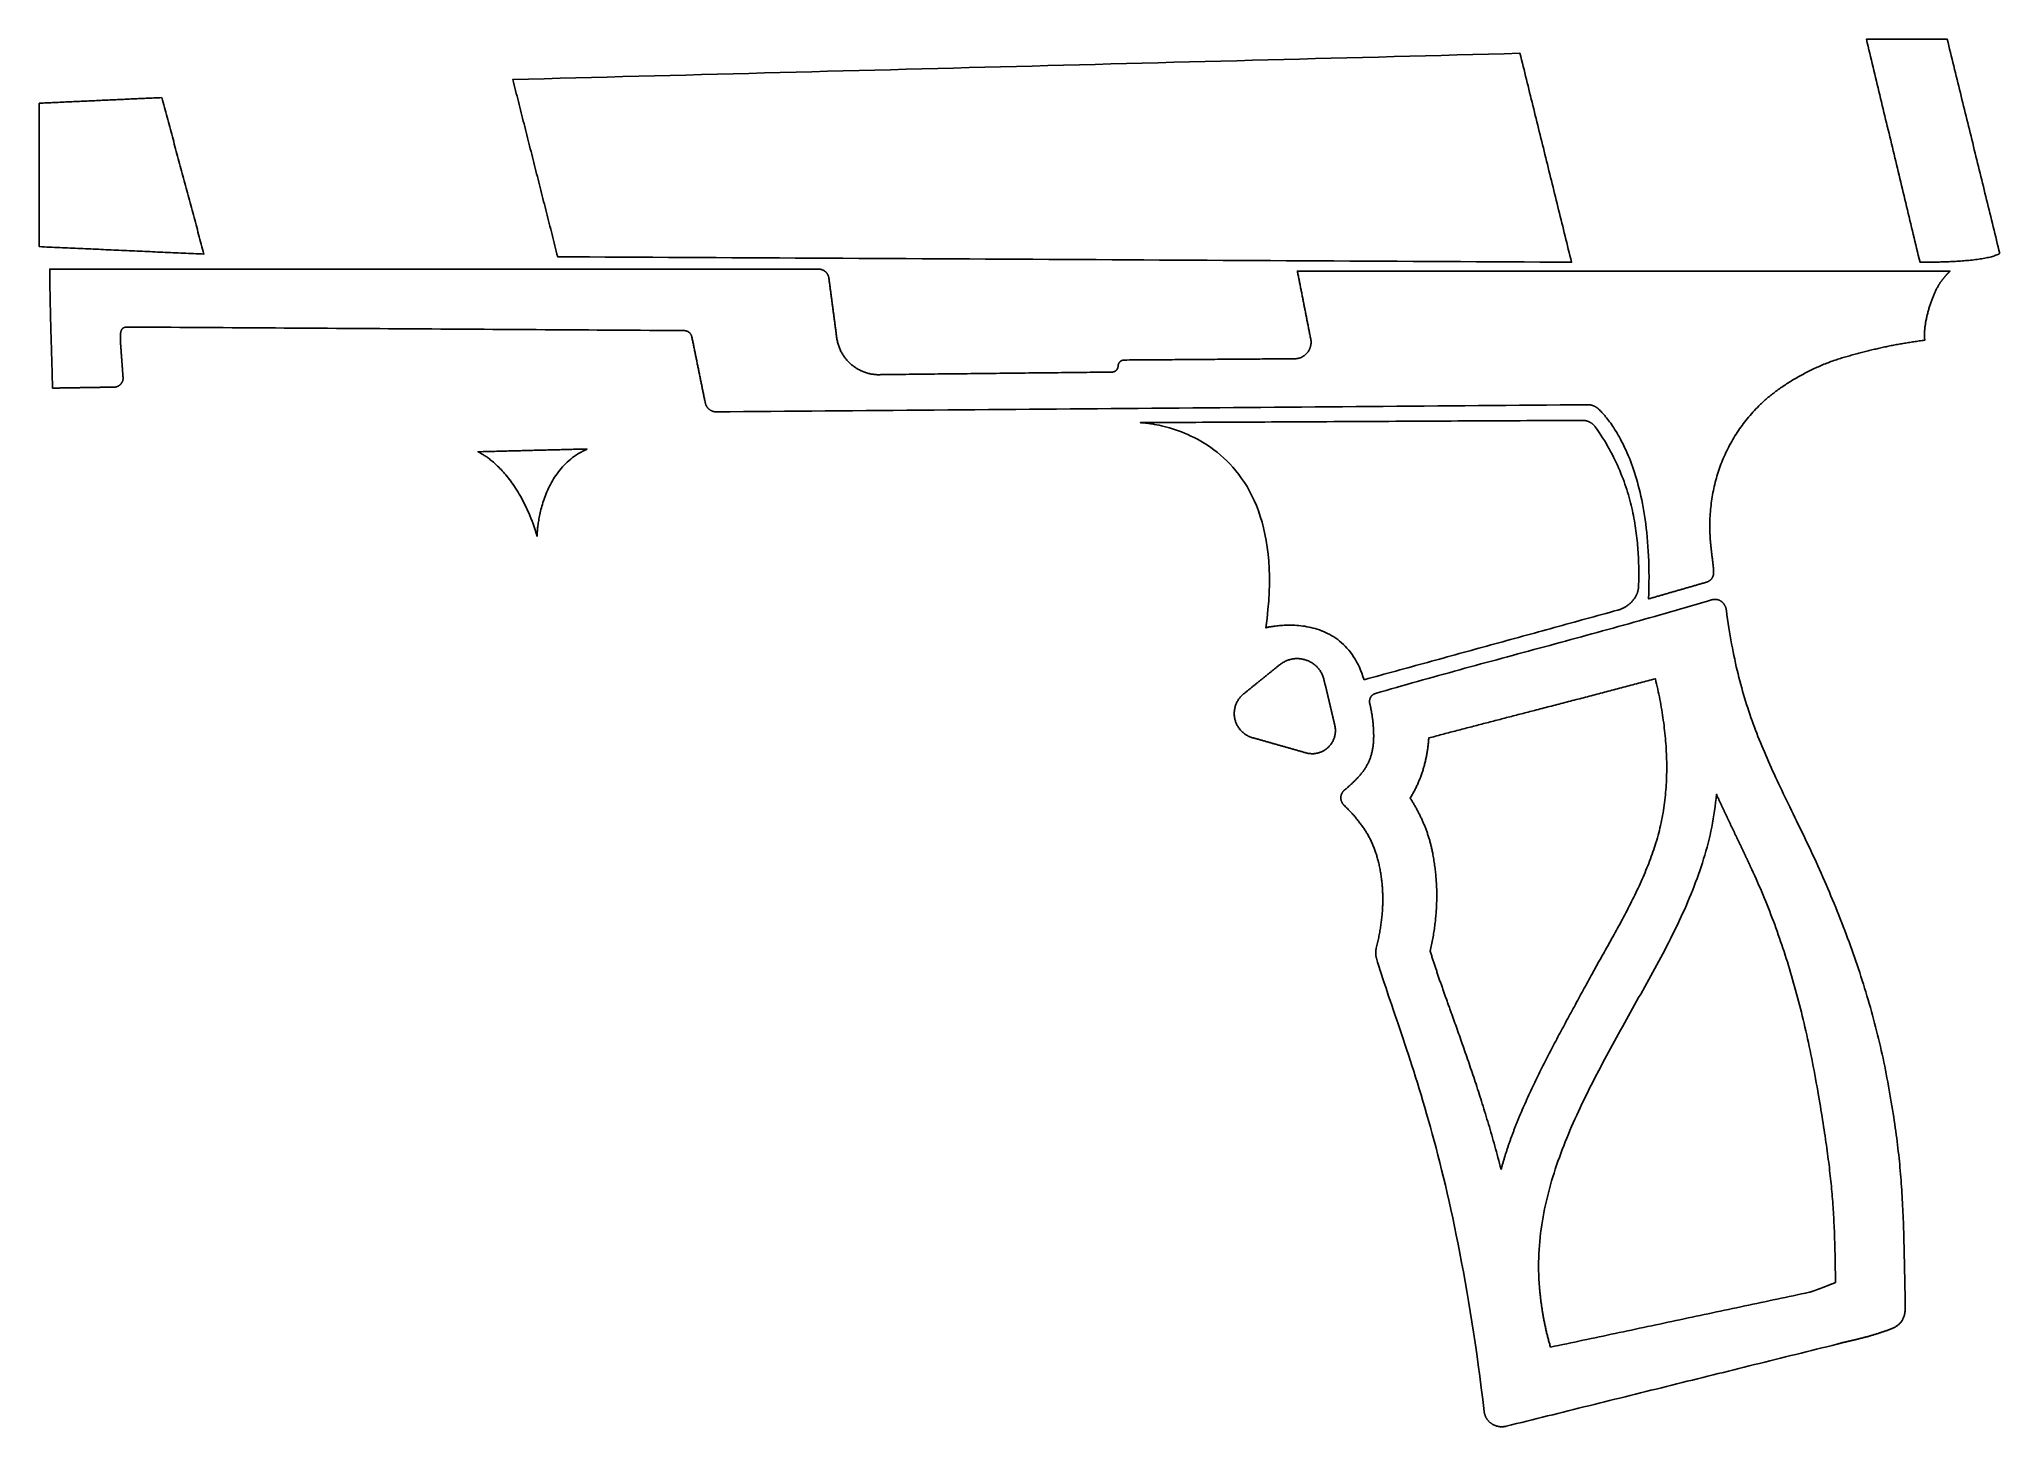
# Model space of a CAD drawing. Header units: metres. Extents: x 28 to 153, y -144 to -56.
import ezdxf

# ---------------------------------------------------------------- set-up
doc = ezdxf.new("R2010")
doc.units = ezdxf.units.M

msp = doc.modelspace()

# ---------------------------------------------------------------- linework, layer by layer
for points in [[(152.721818, -69.295264), (152.669748, -69.083174), (152.617678, -68.871084), (152.565608, -68.658994), (152.513538, -68.446904), (152.461468, -68.234814), (152.409398, -68.022724), (152.357328, -67.810634), (152.305258, -67.598544), (152.253188, -67.386454), (152.201118, -67.174364), (152.149048, -66.962274), (152.096978, -66.750184), (152.044908, -66.538094), (151.992838, -66.326004), (151.940768, -66.113914), (151.888698, -65.901824), (151.836628, -65.689734), (151.784558, -65.477644), (151.732488, -65.265554), (151.680418, -65.053464), (151.628348, -64.841374), (151.576278, -64.629284), (151.524208, -64.417194), (151.472138, -64.205104), (151.420068, -63.993014), (151.367998, -63.780924), (151.315928, -63.568834), (151.263858, -63.356744), (151.211788, -63.144654), (151.159718, -62.932564), (151.107648, -62.720474), (151.055578, -62.508384), (151.003508, -62.296294), (150.951438, -62.084204), (150.899368, -61.872114), (150.847298, -61.660024), (150.795228, -61.447934), (150.743158, -61.235844), (150.691088, -61.023754), (150.639018, -60.811664), (150.586948, -60.599574), (150.534878, -60.387484), (150.482808, -60.175394), (150.430738, -59.963304), (150.378668, -59.751214), (150.326598, -59.539124), (150.274528, -59.327034), (150.222458, -59.114944), (150.170388, -58.902854), (150.118318, -58.690764), (150.066248, -58.478674), (150.014178, -58.266584), (149.962108, -58.054494), (149.910038, -57.842404), (149.857968, -57.630314), (149.805898, -57.418224), (149.753828, -57.206134), (149.701758, -56.994044), (149.649688, -56.781954), (149.597618, -56.569864), (149.545548, -56.357774), (149.493478, -56.145684), (149.441408, -55.933594), (149.389338, -55.721504), (149.309328, -55.721504), (149.229318, -55.721504), (149.149308, -55.721504), (149.069298, -55.721504), (148.989288, -55.721504), (148.909278, -55.721504), (148.829268, -55.721504), (148.749258, -55.721504), (148.669248, -55.721504), (148.589238, -55.721504), (148.509228, -55.721504), (148.429218, -55.721504), (148.349208, -55.721504), (148.269198, -55.721504), (148.189188, -55.721504), (148.109178, -55.721504), (148.029168, -55.721504), (147.949158, -55.721504), (147.869148, -55.721504), (147.789138, -55.721504), (147.709128, -55.721504), (147.629118, -55.721504), (147.549108, -55.721504), (147.469098, -55.721504), (147.389088, -55.721504), (147.309078, -55.721504), (147.229068, -55.721504), (147.149058, -55.721504), (147.069048, -55.721504), (146.989038, -55.721504), (146.909028, -55.721504), (146.829018, -55.721504), (146.749008, -55.721504), (146.668998, -55.721504), (146.588988, -55.721504), (146.508978, -55.721504), (146.428968, -55.721504), (146.348958, -55.721504), (146.268948, -55.721504), (146.188938, -55.721504), (146.108928, -55.721504), (146.028918, -55.721504), (145.948908, -55.721504), (145.868898, -55.721504), (145.788888, -55.721504), (145.708878, -55.721504), (145.628868, -55.721504), (145.548858, -55.721504), (145.468848, -55.721504), (145.388838, -55.721504), (145.308828, -55.721504), (145.228818, -55.721504), (145.148808, -55.721504), (145.068798, -55.721504), (144.988788, -55.721504), (144.908778, -55.721504), (144.828768, -55.721504), (144.748758, -55.721504), (144.668748, -55.721504), (144.588738, -55.721504), (144.508728, -55.721504), (144.428718, -55.721504), (144.348708, -55.721504), (144.268698, -55.721504), (144.321784, -55.94223), (144.37487, -56.162956), (144.427956, -56.383682), (144.481042, -56.604408), (144.534128, -56.825134), (144.587214, -57.04586), (144.6403, -57.266586), (144.693386, -57.487312), (144.746472, -57.708038), (144.799558, -57.928764), (144.852644, -58.14949), (144.90573, -58.370216), (144.958816, -58.590942), (145.011902, -58.811668), (145.064988, -59.032394), (145.118074, -59.25312), (145.17116, -59.473846), (145.224246, -59.694572), (145.277332, -59.915298), (145.330418, -60.136024), (145.383504, -60.35675), (145.43659, -60.577476), (145.489676, -60.798202), (145.542762, -61.018928), (145.595848, -61.239654), (145.648934, -61.46038), (145.70202, -61.681106), (145.755106, -61.901832), (145.808192, -62.122558), (145.861278, -62.343284), (145.914364, -62.56401), (145.96745, -62.784736), (146.020536, -63.005462), (146.073622, -63.226188), (146.126708, -63.446914), (146.179794, -63.66764), (146.23288, -63.888366), (146.285966, -64.109092), (146.339052, -64.329818), (146.392138, -64.550544), (146.445224, -64.77127), (146.49831, -64.991996), (146.551396, -65.212722), (146.604482, -65.433448), (146.657568, -65.654174), (146.710654, -65.8749), (146.76374, -66.095626), (146.816826, -66.316352), (146.869912, -66.537078), (146.922998, -66.757804), (146.976084, -66.97853), (147.02917, -67.199256), (147.082256, -67.419982), (147.135342, -67.640708), (147.188428, -67.861434), (147.241514, -68.08216), (147.2946, -68.302886), (147.347686, -68.523612), (147.400772, -68.744338), (147.453858, -68.965064), (147.506944, -69.18579), (147.56003, -69.406516), (147.613116, -69.627242), (147.666202, -69.847968), (147.668996, -69.847968), (147.677632, -69.847968), (147.691856, -69.848222), (147.711414, -69.848476), (147.736306, -69.84873), (147.766278, -69.848984), (147.801076, -69.849238), (147.8407, -69.849492), (147.884896, -69.849746), (147.93341, -69.849746), (147.986242, -69.849746), (148.043138, -69.849746), (148.104098, -69.849492), (148.168868, -69.849238), (148.237194, -69.84873), (148.309076, -69.847968), (148.38426, -69.847206), (148.462492, -69.84619), (148.543772, -69.84492), (148.627846, -69.843396), (148.714714, -69.841618), (148.804122, -69.839586), (148.895816, -69.8373), (148.989796, -69.83476), (149.085808, -69.831966), (149.183598, -69.828918), (149.283166, -69.825362), (149.384258, -69.821552), (149.48662, -69.817234), (149.590252, -69.812662), (149.6949, -69.807582), (149.800564, -69.802248), (149.90699, -69.796406), (150.013924, -69.790056), (150.121366, -69.783198), (150.229062, -69.775832), (150.337012, -69.767958), (150.444708, -69.759576), (150.55215, -69.750686), (150.659338, -69.741288), (150.766018, -69.731382), (150.871936, -69.720714), (150.977092, -69.709538), (151.081232, -69.6976), (151.184102, -69.685154), (151.285702, -69.671946), (151.385778, -69.65823), (151.48433, -69.643752), (151.581104, -69.628512), (151.675846, -69.61251), (151.768302, -69.595746), (151.858472, -69.57822), (151.946356, -69.559932), (152.0317, -69.540882), (152.11425, -69.52107), (152.193752, -69.500496), (152.270206, -69.47916), (152.343358, -69.456808), (152.413208, -69.433694), (152.479502, -69.409564), (152.541986, -69.384672), (152.60066, -69.358764), (152.65527, -69.33184), (152.705562, -69.304154)], [(122.318272, -56.615838), (121.321068, -56.641746), (120.323864, -56.667654), (119.32666, -56.693562), (118.329456, -56.71947), (117.332252, -56.745378), (116.335048, -56.771286), (115.337844, -56.797194), (114.34064, -56.823102), (113.343436, -56.84901), (112.346232, -56.874918), (111.349028, -56.900826), (110.351824, -56.926734), (109.35462, -56.952642), (108.357416, -56.97855), (107.360212, -57.004458), (106.363008, -57.030366), (105.365804, -57.056274), (104.3686, -57.082182), (103.371396, -57.10809), (102.374192, -57.133998), (101.376988, -57.159906), (100.379784, -57.185814), (99.38258, -57.211722), (98.385376, -57.23763), (97.388172, -57.263538), (96.390968, -57.289446), (95.393764, -57.315354), (94.39656, -57.341262), (93.399356, -57.36717), (92.402152, -57.393078), (91.404948, -57.418986), (90.407744, -57.444894), (89.41054, -57.470802), (88.413336, -57.49671), (87.416132, -57.522618), (86.418928, -57.548526), (85.421724, -57.574434), (84.42452, -57.600342), (83.427316, -57.62625), (82.430112, -57.652158), (81.432908, -57.678066), (80.435704, -57.703974), (79.4385, -57.729882), (78.441296, -57.75579), (77.444092, -57.781698), (76.446888, -57.807606), (75.449684, -57.833514), (74.45248, -57.859422), (73.455276, -57.88533), (72.458072, -57.911238), (71.460868, -57.937146), (70.463664, -57.963054), (69.46646, -57.988962), (68.469256, -58.01487), (67.472052, -58.040778), (66.474848, -58.066686), (65.477644, -58.092594), (64.48044, -58.118502), (63.483236, -58.14441), (62.486032, -58.170318), (61.488828, -58.196226), (60.491624, -58.222134), (59.49442, -58.248042), (58.497216, -58.27395), (58.541666, -58.449464), (58.586116, -58.624978), (58.630566, -58.800492), (58.675016, -58.976006), (58.719466, -59.15152), (58.763916, -59.327034), (58.808366, -59.502548), (58.852816, -59.678062), (58.897266, -59.853576), (58.941716, -60.02909), (58.986166, -60.204604), (59.030616, -60.380118), (59.075066, -60.555632), (59.119516, -60.731146), (59.163966, -60.90666), (59.208416, -61.082174), (59.252866, -61.257688), (59.297316, -61.433202), (59.341766, -61.608716), (59.386216, -61.78423), (59.430666, -61.959744), (59.475116, -62.135258), (59.519566, -62.310772), (59.564016, -62.486286), (59.608466, -62.6618), (59.652916, -62.837314), (59.697366, -63.012828), (59.741816, -63.188342), (59.786266, -63.363856), (59.830716, -63.53937), (59.875166, -63.714884), (59.919616, -63.890398), (59.964066, -64.065912), (60.008516, -64.241426), (60.052966, -64.41694), (60.097416, -64.592454), (60.141866, -64.767968), (60.186316, -64.943482), (60.230766, -65.118996), (60.275216, -65.29451), (60.319666, -65.470024), (60.364116, -65.645538), (60.408566, -65.821052), (60.453016, -65.996566), (60.497466, -66.17208), (60.541916, -66.347594), (60.586366, -66.523108), (60.630816, -66.698622), (60.675266, -66.874136), (60.719716, -67.04965), (60.764166, -67.225164), (60.808616, -67.400678), (60.853066, -67.576192), (60.897516, -67.751706), (60.941966, -67.92722), (60.986416, -68.102734), (61.030866, -68.278248), (61.075316, -68.453762), (61.119766, -68.629276), (61.164216, -68.80479), (61.208666, -68.980304), (61.253116, -69.155818), (61.297566, -69.331332), (61.342016, -69.506846), (62.345824, -69.51218), (63.349632, -69.517514), (64.35344, -69.522848), (65.357248, -69.528182), (66.361056, -69.533516), (67.364864, -69.53885), (68.368672, -69.544184), (69.37248, -69.549518), (70.376288, -69.554852), (71.380096, -69.560186), (72.383904, -69.56552), (73.387712, -69.570854), (74.39152, -69.576188), (75.395328, -69.581522), (76.399136, -69.586856), (77.402944, -69.59219), (78.406752, -69.597524), (79.41056, -69.602858), (80.414368, -69.608192), (81.418176, -69.613526), (82.421984, -69.61886), (83.425792, -69.624194), (84.4296, -69.629528), (85.433408, -69.634862), (86.437216, -69.640196), (87.441024, -69.64553), (88.444832, -69.650864), (89.44864, -69.656198), (90.452448, -69.661532), (91.456256, -69.666866), (92.460064, -69.6722), (93.463872, -69.677534), (94.46768, -69.682868), (95.471488, -69.688202), (96.475296, -69.693536), (97.479104, -69.69887), (98.482912, -69.704204), (99.48672, -69.709538), (100.490528, -69.714872), (101.494336, -69.720206), (102.498144, -69.72554), (103.501952, -69.730874), (104.50576, -69.736208), (105.509568, -69.741542), (106.513376, -69.746876), (107.517184, -69.75221), (108.520992, -69.757544), (109.5248, -69.762878), (110.528608, -69.768212), (111.532416, -69.773546), (112.536224, -69.77888), (113.540032, -69.784214), (114.54384, -69.789548), (115.547648, -69.794882), (116.551456, -69.800216), (117.555264, -69.80555), (118.559072, -69.810884), (119.56288, -69.816218), (120.566688, -69.821552), (121.570496, -69.826886), (122.574304, -69.83222), (123.578112, -69.837554), (124.58192, -69.842888), (125.585728, -69.848222), (125.534674, -69.641466), (125.48362, -69.43471), (125.432566, -69.227954), (125.381512, -69.021198), (125.330458, -68.814442), (125.279404, -68.607686), (125.22835, -68.40093), (125.177296, -68.194174), (125.126242, -67.987418), (125.075188, -67.780662), (125.024134, -67.573906), (124.97308, -67.36715), (124.922026, -67.160394), (124.870972, -66.953638), (124.819918, -66.746882), (124.768864, -66.540126), (124.71781, -66.33337), (124.666756, -66.126614), (124.615702, -65.919858), (124.564648, -65.713102), (124.513594, -65.506346), (124.46254, -65.29959), (124.411486, -65.092834), (124.360432, -64.886078), (124.309378, -64.679322), (124.258324, -64.472566), (124.20727, -64.26581), (124.156216, -64.059054), (124.105162, -63.852298), (124.054108, -63.645542), (124.003054, -63.438786), (123.952, -63.23203), (123.900946, -63.025274), (123.849892, -62.818518), (123.798838, -62.611762), (123.747784, -62.405006), (123.69673, -62.19825), (123.645676, -61.991494), (123.594622, -61.784738), (123.543568, -61.577982), (123.492514, -61.371226), (123.44146, -61.16447), (123.390406, -60.957714), (123.339352, -60.750958), (123.288298, -60.544202), (123.237244, -60.337446), (123.18619, -60.13069), (123.135136, -59.923934), (123.084082, -59.717178), (123.033028, -59.510422), (122.981974, -59.303666), (122.93092, -59.09691), (122.879866, -58.890154), (122.828812, -58.683398), (122.777758, -58.476642), (122.726704, -58.269886), (122.67565, -58.06313), (122.624596, -57.856374), (122.573542, -57.649618), (122.522488, -57.442862), (122.471434, -57.236106), (122.42038, -57.02935), (122.369326, -56.822594), (122.318272, -56.615838)], [(36.2585, -59.41949), (36.300156, -59.57443), (36.341812, -59.72937), (36.383468, -59.88431), (36.425124, -60.03925), (36.46678, -60.19419), (36.508436, -60.34913), (36.550092, -60.50407), (36.591748, -60.65901), (36.633404, -60.81395), (36.67506, -60.96889), (36.716716, -61.12383), (36.758372, -61.27877), (36.800028, -61.43371), (36.841684, -61.58865), (36.88334, -61.74359), (36.924996, -61.89853), (36.966652, -62.05347), (37.008308, -62.20841), (37.049964, -62.36335), (37.09162, -62.51829), (37.133276, -62.67323), (37.174932, -62.82817), (37.216588, -62.98311), (37.258244, -63.13805), (37.2999, -63.29299), (37.341556, -63.44793), (37.383212, -63.60287), (37.424868, -63.75781), (37.466524, -63.91275), (37.50818, -64.06769), (37.549836, -64.22263), (37.591492, -64.37757), (37.633148, -64.53251), (37.674804, -64.68745), (37.71646, -64.84239), (37.758116, -64.99733), (37.799772, -65.15227), (37.841428, -65.30721), (37.883084, -65.46215), (37.92474, -65.61709), (37.966396, -65.77203), (38.008052, -65.92697), (38.049708, -66.08191), (38.091364, -66.23685), (38.13302, -66.39179), (38.174676, -66.54673), (38.216332, -66.70167), (38.257988, -66.85661), (38.299644, -67.01155), (38.3413, -67.16649), (38.382956, -67.32143), (38.424612, -67.47637), (38.466268, -67.63131), (38.507924, -67.78625), (38.54958, -67.94119), (38.591236, -68.09613), (38.632892, -68.25107), (38.674548, -68.40601), (38.716204, -68.56095), (38.75786, -68.71589), (38.799516, -68.87083), (38.841172, -69.02577), (38.882828, -69.18071), (38.924484, -69.33565), (38.761416, -69.328284), (38.598348, -69.320918), (38.43528, -69.313552), (38.272212, -69.306186), (38.109144, -69.29882), (37.946076, -69.291454), (37.783008, -69.284088), (37.61994, -69.276722), (37.456872, -69.269356), (37.293804, -69.26199), (37.130736, -69.254624), (36.967668, -69.247258), (36.8046, -69.239892), (36.641532, -69.232526), (36.478464, -69.22516), (36.315396, -69.217794), (36.152328, -69.210428), (35.98926, -69.203062), (35.826192, -69.195696), (35.663124, -69.18833), (35.500056, -69.180964), (35.336988, -69.173598), (35.17392, -69.166232), (35.010852, -69.158866), (34.847784, -69.1515), (34.684716, -69.144134), (34.521648, -69.136768), (34.35858, -69.129402), (34.195512, -69.122036), (34.032444, -69.11467), (33.869376, -69.107304), (33.706308, -69.099938), (33.54324, -69.092572), (33.380172, -69.085206), (33.217104, -69.07784), (33.054036, -69.070474), (32.890968, -69.063108), (32.7279, -69.055742), (32.564832, -69.048376), (32.401764, -69.04101), (32.238696, -69.033644), (32.075628, -69.026278), (31.91256, -69.018912), (31.749492, -69.011546), (31.586424, -69.00418), (31.423356, -68.996814), (31.260288, -68.989448), (31.09722, -68.982082), (30.934152, -68.974716), (30.771084, -68.96735), (30.608016, -68.959984), (30.444948, -68.952618), (30.28188, -68.945252), (30.118812, -68.937886), (29.955744, -68.93052), (29.792676, -68.923154), (29.629608, -68.915788), (29.46654, -68.908422), (29.303472, -68.901056), (29.140404, -68.89369), (28.977336, -68.886324), (28.814268, -68.878958), (28.6512, -68.871592), (28.488132, -68.864226), (28.488132, -68.72224), (28.488132, -68.580254), (28.488132, -68.438268), (28.488132, -68.296282), (28.488132, -68.154296), (28.488132, -68.01231), (28.488132, -67.870324), (28.488132, -67.728338), (28.488132, -67.586352), (28.488132, -67.444366), (28.488132, -67.30238), (28.488132, -67.160394), (28.488132, -67.018408), (28.488132, -66.876422), (28.488132, -66.734436), (28.488132, -66.59245), (28.488132, -66.450464), (28.488132, -66.308478), (28.488132, -66.166492), (28.488132, -66.024506), (28.488132, -65.88252), (28.488132, -65.740534), (28.488132, -65.598548), (28.488132, -65.456562), (28.488132, -65.314576), (28.488132, -65.17259), (28.488132, -65.030604), (28.488132, -64.888618), (28.488132, -64.746632), (28.488132, -64.604646), (28.488132, -64.46266), (28.488132, -64.320674), (28.488132, -64.178688), (28.488132, -64.036702), (28.488132, -63.894716), (28.488132, -63.75273), (28.488132, -63.610744), (28.488132, -63.468758), (28.488132, -63.326772), (28.488132, -63.184786), (28.488132, -63.0428), (28.488132, -62.900814), (28.488132, -62.758828), (28.488132, -62.616842), (28.488132, -62.474856), (28.488132, -62.33287), (28.488132, -62.190884), (28.488132, -62.048898), (28.488132, -61.906912), (28.488132, -61.764926), (28.488132, -61.62294), (28.488132, -61.480954), (28.488132, -61.338968), (28.488132, -61.196982), (28.488132, -61.054996), (28.488132, -60.91301), (28.488132, -60.771024), (28.488132, -60.629038), (28.488132, -60.487052), (28.488132, -60.345066), (28.488132, -60.20308), (28.488132, -60.061094), (28.488132, -59.919108), (28.488132, -59.777122), (28.60929, -59.771534), (28.730448, -59.765946), (28.851606, -59.760358), (28.972764, -59.75477), (29.093922, -59.749182), (29.21508, -59.743594), (29.336238, -59.738006), (29.457396, -59.732418), (29.578554, -59.72683), (29.699712, -59.721242), (29.82087, -59.715654), (29.942028, -59.710066), (30.063186, -59.704478), (30.184344, -59.69889), (30.305502, -59.693302), (30.42666, -59.687714), (30.547818, -59.682126), (30.668976, -59.676538), (30.790134, -59.67095), (30.911292, -59.665362), (31.03245, -59.659774), (31.153608, -59.654186), (31.274766, -59.648598), (31.395924, -59.64301), (31.517082, -59.637422), (31.63824, -59.631834), (31.759398, -59.626246), (31.880556, -59.620658), (32.001714, -59.61507), (32.122872, -59.609482), (32.24403, -59.603894), (32.365188, -59.598306), (32.486346, -59.592718), (32.607504, -59.58713), (32.728662, -59.581542), (32.84982, -59.575954), (32.970978, -59.570366), (33.092136, -59.564778), (33.213294, -59.55919), (33.334452, -59.553602), (33.45561, -59.548014), (33.576768, -59.542426), (33.697926, -59.536838), (33.819084, -59.53125), (33.940242, -59.525662), (34.0614, -59.520074), (34.182558, -59.514486), (34.303716, -59.508898), (34.424874, -59.50331), (34.546032, -59.497722), (34.66719, -59.492134), (34.788348, -59.486546), (34.909506, -59.480958), (35.030664, -59.47537), (35.151822, -59.469782), (35.27298, -59.464194), (35.394138, -59.458606), (35.515296, -59.453018), (35.636454, -59.44743), (35.757612, -59.441842), (35.87877, -59.436254), (35.999928, -59.430666), (36.121086, -59.425078), (36.242244, -59.41949)], [(81.776824, -76.976986), (81.712816, -76.977748), (81.649062, -76.976986), (81.585816, -76.974954), (81.522824, -76.971398), (81.460086, -76.966318), (81.397856, -76.959968), (81.33588, -76.952094), (81.274412, -76.94295), (81.213198, -76.932282), (81.152492, -76.920344), (81.092294, -76.907136), (81.032604, -76.892404), (80.973422, -76.876402), (80.914748, -76.85913), (80.856582, -76.840588), (80.798924, -76.820776), (80.741774, -76.799694), (80.685386, -76.777342), (80.629506, -76.75372), (80.574134, -76.728828), (80.519524, -76.70292), (80.465422, -76.675742), (80.412082, -76.647294), (80.359504, -76.61783), (80.307688, -76.587096), (80.25638, -76.555346), (80.205834, -76.52258), (80.15605, -76.488544), (80.107028, -76.453492), (80.059022, -76.417424), (80.011778, -76.38034), (79.965296, -76.34224), (79.919576, -76.303124), (79.874872, -76.262992), (79.83093, -76.221844), (79.788004, -76.17968), (79.746094, -76.1365), (79.704946, -76.092558), (79.664814, -76.0476), (79.625698, -76.001626), (79.587598, -75.95489), (79.550514, -75.907138), (79.514446, -75.858624), (79.479394, -75.809348), (79.445358, -75.759056), (79.412592, -75.708002), (79.380842, -75.656186), (79.350108, -75.603608), (79.320644, -75.550268), (79.292196, -75.496166), (79.265018, -75.441302), (79.23911, -75.385676), (79.214472, -75.329288), (79.19085, -75.272392), (79.168498, -75.214734), (79.147416, -75.156314), (79.127604, -75.097386), (79.109316, -75.037696), (79.092298, -74.977498), (79.07655, -74.916538), (79.062072, -74.85507), (79.049118, -74.793094), (79.037434, -74.73061), (79.027274, -74.667364), (79.0194, -74.60742), (79.011526, -74.547476), (79.003652, -74.487532), (78.995778, -74.427588), (78.987904, -74.367644), (78.98003, -74.3077), (78.972156, -74.247756), (78.964282, -74.187812), (78.956408, -74.127868), (78.948534, -74.067924), (78.94066, -74.00798), (78.932786, -73.948036), (78.924912, -73.888092), (78.917038, -73.828148), (78.909164, -73.768204), (78.90129, -73.70826), (78.893416, -73.648316), (78.885542, -73.588372), (78.877668, -73.528428), (78.869794, -73.468484), (78.86192, -73.40854), (78.854046, -73.348596), (78.846172, -73.288652), (78.838298, -73.228708), (78.830424, -73.168764), (78.82255, -73.10882), (78.814676, -73.048876), (78.806802, -72.988932), (78.798928, -72.928988), (78.791054, -72.869044), (78.78318, -72.8091), (78.775306, -72.749156), (78.767432, -72.689212), (78.759558, -72.629268), (78.751684, -72.569324), (78.74381, -72.50938), (78.735936, -72.449436), (78.728062, -72.389492), (78.720188, -72.329548), (78.712314, -72.269604), (78.70444, -72.20966), (78.696566, -72.149716), (78.688692, -72.089772), (78.680818, -72.029828), (78.672944, -71.969884), (78.66507, -71.90994), (78.657196, -71.849996), (78.649322, -71.790052), (78.641448, -71.730108), (78.633574, -71.670164), (78.6257, -71.61022), (78.617826, -71.550276), (78.609952, -71.490332), (78.602078, -71.430388), (78.594204, -71.370444), (78.58633, -71.3105), (78.578456, -71.250556), (78.570582, -71.190612), (78.562708, -71.130668), (78.554834, -71.070724), (78.54696, -71.01078), (78.539086, -70.950836), (78.531212, -70.890892), (78.523338, -70.830948), (78.520544, -70.816216), (78.517242, -70.801738), (78.513686, -70.78726), (78.509876, -70.773036), (78.505812, -70.758812), (78.501494, -70.744842), (78.496922, -70.730872), (78.491842, -70.717156), (78.486508, -70.703694), (78.48092, -70.690232), (78.475078, -70.677024), (78.468982, -70.663816), (78.462632, -70.650862), (78.456028, -70.638162), (78.44917, -70.625462), (78.442058, -70.613016), (78.434692, -70.600824), (78.427072, -70.588886), (78.419198, -70.576948), (78.41107, -70.565264), (78.402688, -70.553834), (78.394052, -70.542658), (78.385162, -70.531482), (78.376272, -70.52056), (78.367128, -70.509892), (78.35773, -70.499478), (78.348078, -70.489318), (78.338172, -70.479158), (78.328012, -70.469252), (78.317852, -70.4596), (78.307438, -70.450202), (78.29677, -70.441058), (78.285848, -70.432168), (78.274926, -70.423532), (78.26375, -70.41515), (78.25232, -70.407022), (78.240636, -70.399148), (78.228952, -70.391528), (78.217014, -70.384162), (78.205076, -70.37705), (78.192884, -70.370192), (78.180438, -70.363588), (78.167992, -70.357238), (78.155292, -70.351142), (78.142592, -70.3453), (78.129638, -70.339712), (78.11643, -70.334378), (78.103222, -70.329298), (78.08976, -70.324472), (78.076298, -70.3199), (78.062836, -70.315582), (78.04912, -70.311772), (78.035404, -70.308216), (78.021434, -70.304914), (78.007464, -70.301866), (77.99324, -70.299072), (77.979016, -70.296786), (77.964792, -70.294754), (77.950314, -70.292976), (77.935836, -70.291452), (77.921358, -70.290182), (77.906626, -70.28942), (77.891894, -70.288912), (77.877162, -70.288658), (77.115924, -70.288658), (76.354686, -70.288658), (75.593448, -70.288658), (74.83221, -70.288658), (74.070972, -70.288658), (73.309734, -70.288658), (72.548496, -70.288658), (71.787258, -70.288658), (71.02602, -70.288658), (70.264782, -70.288658), (69.503544, -70.288658), (68.742306, -70.288658), (67.981068, -70.288658), (67.21983, -70.288658), (66.458592, -70.288658), (65.697354, -70.288658), (64.936116, -70.288658), (64.174878, -70.288658), (63.41364, -70.288658), (62.652402, -70.288658), (61.891164, -70.288658), (61.129926, -70.288658), (60.368688, -70.288658), (59.60745, -70.288658), (58.846212, -70.288658), (58.084974, -70.288658), (57.323736, -70.288658), (56.562498, -70.288658), (55.80126, -70.288658), (55.040022, -70.288658), (54.278784, -70.288658), (53.517546, -70.288658), (52.756308, -70.288658), (51.99507, -70.288658), (51.233832, -70.288658), (50.472594, -70.288658), (49.711356, -70.288658), (48.950118, -70.288658), (48.18888, -70.288658), (47.427642, -70.288658), (46.666404, -70.288658), (45.905166, -70.288658), (45.143928, -70.288658), (44.38269, -70.288658), (43.621452, -70.288658), (42.860214, -70.288658), (42.098976, -70.288658), (41.337738, -70.288658), (40.5765, -70.288658), (39.815262, -70.288658), (39.054024, -70.288658), (38.292786, -70.288658), (37.531548, -70.288658), (36.77031, -70.288658), (36.009072, -70.288658), (35.247834, -70.288658), (34.486596, -70.288658), (33.725358, -70.288658), (32.96412, -70.288658), (32.202882, -70.288658), (31.441644, -70.288658), (30.680406, -70.288658), (29.919168, -70.288658), (29.15793, -70.288658), (29.15793, -70.391782), (29.158184, -70.497192), (29.158692, -70.604634), (29.159454, -70.713854), (29.160216, -70.824852), (29.161232, -70.937628), (29.162502, -71.052182), (29.163772, -71.16826), (29.165296, -71.285862), (29.16682, -71.404988), (29.168598, -71.525638), (29.17063, -71.647558), (29.172662, -71.770748), (29.174948, -71.894954), (29.177234, -72.020176), (29.179774, -72.146414), (29.182314, -72.273668), (29.184854, -72.401684), (29.187648, -72.530462), (29.190442, -72.660002), (29.19349, -72.79005), (29.196538, -72.920606), (29.199586, -73.05167), (29.202888, -73.182988), (29.20619, -73.31456), (29.209492, -73.446386), (29.212794, -73.578212), (29.21635, -73.710292), (29.219906, -73.842118), (29.223462, -73.973944), (29.227018, -74.105516), (29.230574, -74.236834), (29.23413, -74.367898), (29.237686, -74.498454), (29.241496, -74.628502), (29.245306, -74.758042), (29.249116, -74.88682), (29.252926, -75.014836), (29.256736, -75.14209), (29.260546, -75.268328), (29.264102, -75.393804), (29.267658, -75.51801), (29.271214, -75.6412), (29.27477, -75.76312), (29.278326, -75.88377), (29.281882, -76.00315), (29.285438, -76.121006), (29.288994, -76.237338), (29.292296, -76.352146), (29.295598, -76.465176), (29.2989, -76.576428), (29.302202, -76.685902), (29.30525, -76.793344), (29.308298, -76.898754), (29.311346, -77.002132), (29.31414, -77.103478), (29.316934, -77.202538), (29.319474, -77.299312), (29.322014, -77.3938), (29.324554, -77.485748), (29.32684, -77.575156), (29.329126, -77.66177), (29.331158, -77.745844), (29.33319, -77.827124), (29.39415, -77.826108), (29.45511, -77.825092), (29.51607, -77.824076), (29.57703, -77.82306), (29.63799, -77.822044), (29.69895, -77.821028), (29.75991, -77.820012), (29.82087, -77.818996), (29.88183, -77.81798), (29.94279, -77.816964), (30.00375, -77.815948), (30.06471, -77.814932), (30.12567, -77.813916), (30.18663, -77.8129), (30.24759, -77.811884), (30.30855, -77.810868), (30.36951, -77.809852), (30.43047, -77.808836), (30.49143, -77.80782), (30.55239, -77.806804), (30.61335, -77.805788), (30.67431, -77.804772), (30.73527, -77.803756), (30.79623, -77.80274), (30.85719, -77.801724), (30.91815, -77.800708), (30.97911, -77.799692), (31.04007, -77.798676), (31.10103, -77.79766), (31.16199, -77.796644), (31.22295, -77.795628), (31.28391, -77.794612), (31.34487, -77.793596), (31.40583, -77.79258), (31.46679, -77.791564), (31.52775, -77.790548), (31.58871, -77.789532), (31.64967, -77.788516), (31.71063, -77.7875), (31.77159, -77.786484), (31.83255, -77.785468), (31.89351, -77.784452), (31.95447, -77.783436), (32.01543, -77.78242), (32.07639, -77.781404), (32.13735, -77.780388), (32.19831, -77.779372), (32.25927, -77.778356), (32.32023, -77.77734), (32.38119, -77.776324), (32.44215, -77.775308), (32.50311, -77.774292), (32.56407, -77.773276), (32.62503, -77.77226), (32.68599, -77.771244), (32.74695, -77.770228), (32.80791, -77.769212), (32.86887, -77.768196), (32.92983, -77.76718), (32.99079, -77.766164), (33.05175, -77.765148), (33.11271, -77.764132), (33.17367, -77.763116), (33.23463, -77.7621), (33.249108, -77.7621), (33.263586, -77.761592), (33.278064, -77.76083), (33.292288, -77.75956), (33.306512, -77.758036), (33.320482, -77.756004), (33.334452, -77.753718), (33.348422, -77.751178), (33.362138, -77.74813), (33.375854, -77.744828), (33.389316, -77.741272), (33.402778, -77.737208), (33.415986, -77.73289), (33.42894, -77.728318), (33.441894, -77.723492), (33.454594, -77.718158), (33.467294, -77.71257), (33.47974, -77.706728), (33.491932, -77.700632), (33.504124, -77.694282), (33.516062, -77.687678), (33.527746, -77.68082), (33.53943, -77.673454), (33.55086, -77.665834), (33.562036, -77.65796), (33.572958, -77.649832), (33.58388, -77.64145), (33.594548, -77.632814), (33.604962, -77.623924), (33.615122, -77.61478), (33.625028, -77.605382), (33.63468, -77.59573), (33.644332, -77.586078), (33.65373, -77.576172), (33.662874, -77.566012), (33.671764, -77.555598), (33.6804, -77.54493), (33.688782, -77.534008), (33.69691, -77.522832), (33.704784, -77.511656), (33.712404, -77.500226), (33.71977, -77.488542), (33.726882, -77.476604), (33.73374, -77.464666), (33.74009, -77.452474), (33.746186, -77.440028), (33.752028, -77.427582), (33.757616, -77.414882), (33.76295, -77.401928), (33.76803, -77.388974), (33.772602, -77.375766), (33.77692, -77.362304), (33.780984, -77.348842), (33.784794, -77.335126), (33.788096, -77.32141), (33.791144, -77.30744), (33.793938, -77.29347), (33.796478, -77.279246), (33.79851, -77.265022), (33.800288, -77.250544), (33.801558, -77.236066), (33.802574, -77.221588), (33.803336, -77.206856), (33.80359, -77.192124), (33.80105, -77.157326), (33.79851, -77.122528), (33.79597, -77.08773), (33.79343, -77.052932), (33.79089, -77.018134), (33.78835, -76.983336), (33.78581, -76.948538), (33.78327, -76.91374), (33.78073, -76.878942), (33.77819, -76.844144), (33.77565, -76.809346), (33.77311, -76.774548), (33.77057, -76.73975), (33.76803, -76.704952), (33.76549, -76.670154), (33.76295, -76.635356), (33.76041, -76.600558), (33.75787, -76.56576), (33.75533, -76.530962), (33.75279, -76.496164), (33.75025, -76.461366), (33.74771, -76.426568), (33.74517, -76.39177), (33.74263, -76.356972), (33.74009, -76.322174), (33.73755, -76.287376), (33.73501, -76.252578), (33.73247, -76.21778), (33.72993, -76.182982), (33.72739, -76.148184), (33.72485, -76.113386), (33.72231, -76.078588), (33.71977, -76.04379), (33.71723, -76.008992), (33.71469, -75.974194), (33.71215, -75.939396), (33.70961, -75.904598), (33.70707, -75.8698), (33.70453, -75.835002), (33.70199, -75.800204), (33.69945, -75.765406), (33.69691, -75.730608), (33.69437, -75.69581), (33.69183, -75.661012), (33.68929, -75.626214), (33.68675, -75.591416), (33.68421, -75.556618), (33.68167, -75.52182), (33.67913, -75.487022), (33.67659, -75.452224), (33.67405, -75.417426), (33.67151, -75.382628), (33.66897, -75.34783), (33.66643, -75.313032), (33.66389, -75.278234), (33.66135, -75.243436), (33.65881, -75.208638), (33.65627, -75.17384), (33.65373, -75.139042), (33.65119, -75.104244), (33.64865, -75.069446), (33.64611, -75.034648), (33.64357, -74.99985), (33.64103, -74.965052), (33.64103, -74.93889), (33.64103, -74.912982), (33.640776, -74.887074), (33.640522, -74.86142), (33.640268, -74.83602), (33.63976, -74.810874), (33.639252, -74.785728), (33.638744, -74.760836), (33.638236, -74.736198), (33.637728, -74.711814), (33.63722, -74.687684), (33.636712, -74.663808), (33.636204, -74.640186), (33.63595, -74.616818), (33.635696, -74.593704), (33.635442, -74.570844), (33.635442, -74.548238), (33.635696, -74.525886), (33.63595, -74.503788), (33.636458, -74.482198), (33.63722, -74.460862), (33.637982, -74.43978), (33.638998, -74.418952), (33.640268, -74.398632), (33.641792, -74.378566), (33.64357, -74.359008), (33.645856, -74.339704), (33.648396, -74.320654), (33.65119, -74.302112), (33.654492, -74.283824), (33.658048, -74.266044), (33.662112, -74.248772), (33.66643, -74.231754), (33.671256, -74.215244), (33.676336, -74.199242), (33.681924, -74.183494), (33.68802, -74.168254), (33.694624, -74.153522), (33.701736, -74.139298), (33.709356, -74.125582), (33.717484, -74.11212), (33.72612, -74.099166), (33.735518, -74.08672), (33.745424, -74.074782), (33.755838, -74.063352), (33.767014, -74.05243), (33.778698, -74.042016), (33.791144, -74.03211), (33.804352, -74.022966), (33.818068, -74.01433), (33.832546, -74.006202), (33.847786, -73.998582), (33.863788, -73.991724), (33.880552, -73.985374), (33.898078, -73.979532), (33.916366, -73.974452), (33.93567, -73.96988), (33.955736, -73.965816), (33.976564, -73.962514), (33.998408, -73.95972), (34.021014, -73.957688), (34.044636, -73.956164), (34.06902, -73.955402), (34.09442, -73.955402), (34.645346, -73.958958), (35.196272, -73.962514), (35.747198, -73.96607), (36.298124, -73.969626), (36.84905, -73.973182), (37.399976, -73.976738), (37.950902, -73.980294), (38.501828, -73.98385), (39.052754, -73.987406), (39.60368, -73.990962), (40.154606, -73.994518), (40.705532, -73.998074), (41.256458, -74.00163), (41.807384, -74.005186), (42.35831, -74.008742), (42.909236, -74.012298), (43.460162, -74.015854), (44.011088, -74.01941), (44.562014, -74.022966), (45.11294, -74.026522), (45.663866, -74.030078), (46.214792, -74.033634), (46.765718, -74.03719), (47.316644, -74.040746), (47.86757, -74.044302), (48.418496, -74.047858), (48.969422, -74.051414), (49.520348, -74.05497), (50.071274, -74.058526), (50.6222, -74.062082), (51.173126, -74.065638), (51.724052, -74.069194), (52.274978, -74.07275), (52.825904, -74.076306), (53.37683, -74.079862), (53.927756, -74.083418), (54.478682, -74.086974), (55.029608, -74.09053), (55.580534, -74.094086), (56.13146, -74.097642), (56.682386, -74.101198), (57.233312, -74.104754), (57.784238, -74.10831), (58.335164, -74.111866), (58.88609, -74.115422), (59.437016, -74.118978), (59.987942, -74.122534), (60.538868, -74.12609), (61.089794, -74.129646), (61.64072, -74.133202), (62.191646, -74.136758), (62.742572, -74.140314), (63.293498, -74.14387), (63.844424, -74.147426), (64.39535, -74.150982), (64.946276, -74.154538), (65.497202, -74.158094), (66.048128, -74.16165), (66.599054, -74.165206), (67.14998, -74.168762), (67.700906, -74.172318), (68.251832, -74.175874), (68.802758, -74.17943), (69.353684, -74.182986), (69.36486, -74.18324), (69.376036, -74.183748), (69.386958, -74.18451), (69.39788, -74.185272), (69.408802, -74.186288), (69.419724, -74.187558), (69.430392, -74.189082), (69.44106, -74.19086), (69.451728, -74.192892), (69.462396, -74.195178), (69.47281, -74.197718), (69.483224, -74.200512), (69.493638, -74.20356), (69.503798, -74.206608), (69.513958, -74.20991), (69.524118, -74.213466), (69.534024, -74.217276), (69.54393, -74.22134), (69.553836, -74.225658), (69.563488, -74.229976), (69.57314, -74.234548), (69.582538, -74.239374), (69.591936, -74.244454), (69.60108, -74.249534), (69.610224, -74.254868), (69.619114, -74.260456), (69.628004, -74.266298), (69.636894, -74.27214), (69.64553, -74.278236), (69.653912, -74.284586), (69.662294, -74.29119), (69.670422, -74.297794), (69.67855, -74.304652), (69.686424, -74.311764), (69.694298, -74.318876), (69.701918, -74.326242), (69.709538, -74.333862), (69.716904, -74.341482), (69.724016, -74.349356), (69.731128, -74.35723), (69.737986, -74.365358), (69.74459, -74.37374), (69.751194, -74.382122), (69.757544, -74.390758), (69.76364, -74.399394), (69.769736, -74.408284), (69.775578, -74.417174), (69.781166, -74.426318), (69.786754, -74.435462), (69.792088, -74.44486), (69.797168, -74.454512), (69.801994, -74.464164), (69.80682, -74.47407), (69.811392, -74.483976), (69.81571, -74.494136), (69.819774, -74.504296), (69.823584, -74.514456), (69.827394, -74.52487), (69.83095, -74.535284), (69.834252, -74.545952), (69.8373, -74.55662), (69.840094, -74.567542), (69.842634, -74.578464), (69.84492, -74.589386), (69.858128, -74.65441), (69.871336, -74.719434), (69.884544, -74.784458), (69.897752, -74.849482), (69.91096, -74.914506), (69.924168, -74.97953), (69.937376, -75.044554), (69.950584, -75.109578), (69.963792, -75.174602), (69.977, -75.239626), (69.990208, -75.30465), (70.003416, -75.369674), (70.016624, -75.434698), (70.029832, -75.499722), (70.04304, -75.564746), (70.056248, -75.62977), (70.069456, -75.694794), (70.082664, -75.759818), (70.095872, -75.824842), (70.10908, -75.889866), (70.122288, -75.95489), (70.135496, -76.019914), (70.148704, -76.084938), (70.161912, -76.149962), (70.17512, -76.214986), (70.188328, -76.28001), (70.201536, -76.345034), (70.214744, -76.410058), (70.227952, -76.475082), (70.24116, -76.540106), (70.254368, -76.60513), (70.267576, -76.670154), (70.280784, -76.735178), (70.293992, -76.800202), (70.3072, -76.865226), (70.320408, -76.93025), (70.333616, -76.995274), (70.346824, -77.060298), (70.360032, -77.125322), (70.37324, -77.190346), (70.386448, -77.25537), (70.399656, -77.320394), (70.412864, -77.385418), (70.426072, -77.450442), (70.43928, -77.515466), (70.452488, -77.58049), (70.465696, -77.645514), (70.478904, -77.710538), (70.492112, -77.775562), (70.50532, -77.840586), (70.518528, -77.90561), (70.531736, -77.970634), (70.544944, -78.035658), (70.558152, -78.100682), (70.57136, -78.165706), (70.584568, -78.23073), (70.597776, -78.295754), (70.610984, -78.360778), (70.624192, -78.425802), (70.6374, -78.490826), (70.650608, -78.55585), (70.663816, -78.620874), (70.677024, -78.685898), (70.690232, -78.750922), (70.693788, -78.766924), (70.697598, -78.782672), (70.701662, -78.798166), (70.70598, -78.81366), (70.710806, -78.8289), (70.715886, -78.84414), (70.72122, -78.859126), (70.726808, -78.873858), (70.73265, -78.88859), (70.739, -78.903068), (70.745604, -78.917292), (70.752462, -78.931262), (70.759574, -78.945232), (70.76694, -78.958948), (70.77456, -78.97241), (70.782434, -78.985618), (70.790562, -78.998826), (70.798944, -79.01178), (70.80758, -79.02448), (70.81647, -79.036926), (70.825614, -79.049118), (70.835012, -79.06131), (70.844664, -79.073248), (70.85457, -79.084932), (70.86473, -79.096362), (70.875144, -79.107538), (70.885812, -79.11846), (70.896734, -79.129128), (70.90791, -79.139542), (70.919086, -79.149702), (70.930516, -79.159608), (70.9422, -79.169514), (70.954138, -79.179166), (70.96633, -79.18831), (70.978522, -79.1972), (70.990968, -79.205836), (71.003668, -79.214218), (71.016622, -79.222346), (71.029576, -79.23022), (71.042784, -79.23784), (71.056246, -79.245206), (71.069708, -79.252318), (71.083424, -79.259176), (71.09714, -79.26578), (71.11111, -79.27213), (71.125334, -79.277972), (71.139558, -79.28356), (71.154036, -79.288894), (71.168514, -79.293974), (71.183246, -79.2988), (71.197978, -79.303118), (71.212964, -79.307182), (71.22795, -79.310992), (71.24319, -79.314548), (71.25843, -79.317596), (71.27367, -79.32039), (71.289164, -79.32293), (71.304658, -79.324962), (71.320406, -79.32674), (71.336154, -79.328264), (71.351902, -79.32928), (71.367904, -79.330042), (71.383906, -79.33055), (71.399908, -79.33055), (72.262238, -79.323438), (73.124568, -79.316326), (73.986898, -79.309214), (74.849228, -79.302102), (75.711558, -79.29499), (76.573888, -79.287878), (77.436218, -79.280766), (78.298548, -79.273654), (79.160878, -79.266542), (80.023208, -79.25943), (80.885538, -79.252318), (81.747868, -79.245206), (82.610198, -79.238094), (83.472528, -79.230982), (84.334858, -79.22387), (85.197188, -79.216758), (86.059518, -79.209646), (86.921848, -79.202534), (87.784178, -79.195422), (88.646508, -79.18831), (89.508838, -79.181198), (90.371168, -79.174086), (91.233498, -79.166974), (92.095828, -79.159862), (92.958158, -79.15275), (93.820488, -79.145638), (94.682818, -79.138526), (95.545148, -79.131414), (96.407478, -79.124302), (97.269808, -79.11719), (98.132138, -79.110078), (98.994468, -79.102966), (99.856798, -79.095854), (100.719128, -79.088742), (101.581458, -79.08163), (102.443788, -79.074518), (103.306118, -79.067406), (104.168448, -79.060294), (105.030778, -79.053182), (105.893108, -79.04607), (106.755438, -79.038958), (107.617768, -79.031846), (108.480098, -79.024734), (109.342428, -79.017622), (110.204758, -79.01051), (111.067088, -79.003398), (111.929418, -78.996286), (112.791748, -78.989174), (113.654078, -78.982062), (114.516408, -78.97495), (115.378738, -78.967838), (116.241068, -78.960726), (117.103398, -78.953614), (117.965728, -78.946502), (118.828058, -78.93939), (119.690388, -78.932278), (120.552718, -78.925166), (121.415048, -78.918054), (122.277378, -78.910942), (123.139708, -78.90383), (124.002038, -78.896718), (124.864368, -78.889606), (125.726698, -78.882494), (126.589028, -78.875382), (126.601728, -78.875382), (126.614428, -78.875382), (126.627128, -78.875636), (126.639828, -78.876144), (126.652274, -78.876652), (126.66472, -78.877414), (126.677166, -78.878176), (126.689612, -78.879192), (126.702058, -78.880462), (126.714504, -78.881732), (126.72695, -78.883256), (126.739396, -78.88478), (126.751842, -78.886558), (126.764034, -78.88859), (126.776226, -78.890622), (126.788418, -78.892908), (126.80061, -78.895194), (126.812802, -78.897734), (126.824994, -78.900274), (126.837186, -78.903068), (126.849124, -78.906116), (126.861062, -78.909164), (126.873, -78.912466), (126.884938, -78.915768), (126.896876, -78.919324), (126.908814, -78.92288), (126.920498, -78.92669), (126.932182, -78.930754), (126.943866, -78.934818), (126.95555, -78.939136), (126.967234, -78.943454), (126.978664, -78.948026), (126.990094, -78.952598), (127.001524, -78.957424), (127.012954, -78.96225), (127.02413, -78.96733), (127.035306, -78.972664), (127.046482, -78.977998), (127.057658, -78.983586), (127.06858, -78.989174), (127.079502, -78.995016), (127.090424, -79.000858), (127.101346, -79.006954), (127.112014, -79.01305), (127.122682, -79.0194), (127.13335, -79.02575), (127.144018, -79.032354), (127.154432, -79.038958), (127.164846, -79.045816), (127.17526, -79.052674), (127.18542, -79.059786), (127.19558, -79.066898), (127.20574, -79.074264), (127.215646, -79.08163), (127.225552, -79.08925), (127.235458, -79.09687), (127.24511, -79.104744), (127.254762, -79.112618), (127.264414, -79.120746), (127.273812, -79.128874), (127.28321, -79.137256), (127.292608, -79.145638), (127.301752, -79.154274), (127.310896, -79.16291), (127.358394, -79.209392), (127.408178, -79.25943), (127.459994, -79.313024), (127.513588, -79.370174), (127.56896, -79.43088), (127.62611, -79.495396), (127.684784, -79.563468), (127.744982, -79.63535), (127.80645, -79.711042), (127.869442, -79.790544), (127.93345, -79.87411), (127.998728, -79.961486), (128.065022, -80.052926), (128.132078, -80.14843), (128.199896, -80.247998), (128.268476, -80.351884), (128.337818, -80.459834), (128.407668, -80.572102), (128.477772, -80.688688), (128.548384, -80.809592), (128.618996, -80.934814), (128.689862, -81.064608), (128.760728, -81.19872), (128.831594, -81.337404), (128.902206, -81.48066), (128.972564, -81.628742), (129.042414, -81.781396), (129.111756, -81.938876), (129.18059, -82.101182), (129.248916, -82.268314), (129.31648, -82.440272), (129.383028, -82.61731), (129.44856, -82.799174), (129.513076, -82.986118), (129.576576, -83.178142), (129.638806, -83.375246), (129.699512, -83.577684), (129.758694, -83.785202), (129.816352, -83.998054), (129.872486, -84.21624), (129.926842, -84.43976), (129.97942, -84.668868), (130.029966, -84.90331), (130.07848, -85.14334), (130.124708, -85.388958), (130.16865, -85.640164), (130.210306, -85.897212), (130.249676, -86.159848), (130.286506, -86.428326), (130.320542, -86.702646), (130.351784, -86.982808), (130.380232, -87.268812), (130.405886, -87.560912), (130.428492, -87.859108), (130.447796, -88.163146), (130.464052, -88.473534), (130.476752, -88.790018), (130.48615, -89.112598), (130.491992, -89.441528), (130.494278, -89.776808), (130.492754, -90.118438), (130.48742, -90.466418), (130.478276, -90.821002), (130.465068, -91.181936), (130.522218, -91.165426), (130.579368, -91.148916), (130.636518, -91.132406), (130.693668, -91.115896), (130.750818, -91.099386), (130.807968, -91.082876), (130.865118, -91.066366), (130.922268, -91.049856), (130.979418, -91.033346), (131.036568, -91.016836), (131.093718, -91.000326), (131.150868, -90.983816), (131.208018, -90.967306), (131.265168, -90.950796), (131.322318, -90.934286), (131.379468, -90.917776), (131.436618, -90.901266), (131.493768, -90.884756), (131.550918, -90.868246), (131.608068, -90.851736), (131.665218, -90.835226), (131.722368, -90.818716), (131.779518, -90.802206), (131.836668, -90.785696), (131.893818, -90.769186), (131.950968, -90.752676), (132.008118, -90.736166), (132.065268, -90.719656), (132.122418, -90.703146), (132.179568, -90.686636), (132.236718, -90.670126), (132.293868, -90.653616), (132.351018, -90.637106), (132.408168, -90.620596), (132.465318, -90.604086), (132.522468, -90.587576), (132.579618, -90.571066), (132.636768, -90.554556), (132.693918, -90.538046), (132.751068, -90.521536), (132.808218, -90.505026), (132.865368, -90.488516), (132.922518, -90.472006), (132.979668, -90.455496), (133.036818, -90.438986), (133.093968, -90.422476), (133.151118, -90.405966), (133.208268, -90.389456), (133.265418, -90.372946), (133.322568, -90.356436), (133.379718, -90.339926), (133.436868, -90.323416), (133.494018, -90.306906), (133.551168, -90.290396), (133.608318, -90.273886), (133.665468, -90.257376), (133.722618, -90.240866), (133.779768, -90.224356), (133.836918, -90.207846), (133.894068, -90.191336), (133.951218, -90.174826), (134.008368, -90.158316), (134.065518, -90.141806), (134.122668, -90.125296), (134.135622, -90.12174), (134.148322, -90.11793), (134.161022, -90.113866), (134.173468, -90.109548), (134.185914, -90.104976), (134.198106, -90.10015), (134.210298, -90.09507), (134.222236, -90.089736), (134.23392, -90.084148), (134.245604, -90.078306), (134.257034, -90.072464), (134.268464, -90.066368), (134.27964, -90.060018), (134.290562, -90.053414), (134.301484, -90.046556), (134.312152, -90.039444), (134.32282, -90.032078), (134.333234, -90.024712), (134.343394, -90.017092), (134.353554, -90.009218), (134.36346, -90.00109), (134.373112, -89.992962), (134.38251, -89.98458), (134.391908, -89.975944), (134.401052, -89.967054), (134.409942, -89.958164), (134.418832, -89.94902), (134.427468, -89.939622), (134.43585, -89.930224), (134.443978, -89.920572), (134.452106, -89.910666), (134.45998, -89.90076), (134.4676, -89.8906), (134.474966, -89.880186), (134.482078, -89.869772), (134.48919, -89.859104), (134.496048, -89.848436), (134.502652, -89.837514), (134.509002, -89.826338), (134.515098, -89.815162), (134.52094, -89.803732), (134.526528, -89.792302), (134.531862, -89.780618), (134.537196, -89.768934), (134.542276, -89.756996), (134.547102, -89.745058), (134.551674, -89.73312), (134.555992, -89.720928), (134.560056, -89.708736), (134.563866, -89.69629), (134.567422, -89.683844), (134.570724, -89.671144), (134.573772, -89.658444), (134.576566, -89.645744), (134.579106, -89.63279), (134.581392, -89.619836), (134.583424, -89.606882), (134.585202, -89.593674), (134.586726, -89.580466), (134.587996, -89.567258), (134.589012, -89.55405), (134.589774, -89.540588), (134.590282, -89.527126), (134.590536, -89.513664), (134.590282, -89.487756), (134.589774, -89.461086), (134.589012, -89.4334), (134.587742, -89.404952), (134.586218, -89.375742), (134.58444, -89.345516), (134.582408, -89.314528), (134.580122, -89.282778), (134.577582, -89.250266), (134.574788, -89.216992), (134.57174, -89.182956), (134.568438, -89.148158), (134.564882, -89.112598), (134.561072, -89.076276), (134.557008, -89.039192), (134.55269, -89.0016), (134.548372, -88.963246), (134.5438, -88.92413), (134.538974, -88.884506), (134.534148, -88.84412), (134.529068, -88.803226), (134.523988, -88.76157), (134.518654, -88.719406), (134.51332, -88.676734), (134.507986, -88.6333), (134.502398, -88.589358), (134.49681, -88.544908), (134.491222, -88.49995), (134.485634, -88.454484), (134.480046, -88.40851), (134.474204, -88.362028), (134.468362, -88.315038), (134.46252, -88.26754), (134.456678, -88.219534), (134.45109, -88.17102), (134.445502, -88.122252), (134.439914, -88.072976), (134.434326, -88.023192), (134.428738, -87.973154), (134.423404, -87.922608), (134.41807, -87.871808), (134.412736, -87.8205), (134.407656, -87.768938), (134.402576, -87.717122), (134.39775, -87.664798), (134.392924, -87.61222), (134.388352, -87.559388), (134.384034, -87.506302), (134.379716, -87.452962), (134.375652, -87.399368), (134.371842, -87.34552), (134.368286, -87.291418), (134.364984, -87.237062), (134.361936, -87.182706), (134.359142, -87.128096), (134.356602, -87.073232), (134.354316, -87.018114), (134.352284, -86.962996), (134.350506, -86.907624), (134.348982, -86.852252), (134.347712, -86.796626), (134.34695, -86.741), (134.346442, -86.685374), (134.346188, -86.629494), (134.34695, -86.490048), (134.349236, -86.35111), (134.3533, -86.212426), (134.358888, -86.07425), (134.366, -85.936328), (134.374636, -85.798914), (134.384796, -85.662008), (134.396734, -85.525356), (134.410196, -85.389212), (134.425182, -85.253576), (134.441692, -85.118194), (134.459726, -84.98332), (134.479538, -84.848954), (134.500874, -84.715096), (134.523734, -84.581746), (134.548118, -84.448904), (134.574026, -84.31657), (134.601712, -84.184744), (134.630922, -84.053426), (134.661656, -83.922616), (134.693914, -83.792568), (134.727696, -83.663028), (134.763256, -83.533996), (134.80034, -83.405472), (134.838948, -83.27771), (134.87908, -83.150456), (134.920736, -83.02371), (134.963916, -82.897726), (135.008874, -82.77225), (135.055356, -82.647536), (135.103362, -82.52333), (135.152892, -82.399886), (135.203946, -82.277204), (135.256524, -82.15503), (135.310626, -82.033618), (135.366506, -81.912968), (135.42391, -81.792826), (135.482838, -81.673446), (135.54329, -81.554828), (135.605266, -81.436972), (135.668766, -81.319878), (135.73379, -81.203546), (135.800592, -81.087976), (135.868918, -80.973168), (135.938768, -80.859122), (136.010142, -80.745838), (136.08304, -80.633316), (136.157462, -80.521556), (136.233408, -80.410812), (136.310878, -80.30083), (136.389872, -80.19161), (136.470644, -80.083406), (136.55294, -79.975964), (136.63676, -79.869284), (136.722104, -79.76362), (136.808972, -79.658718), (136.897364, -79.554832), (136.98728, -79.451708), (137.07872, -79.3496), (137.171684, -79.248508), (137.266172, -79.148178), (137.362438, -79.048864), (137.460228, -78.950566), (137.559542, -78.853284), (137.617708, -78.797658), (137.67689, -78.742032), (137.737088, -78.686406), (137.798302, -78.631034), (137.860532, -78.575662), (137.924032, -78.52029), (137.988294, -78.465172), (138.053572, -78.410054), (138.119866, -78.35519), (138.187176, -78.30058), (138.255248, -78.24597), (138.324336, -78.191614), (138.394186, -78.137512), (138.465052, -78.083664), (138.53668, -78.03007), (138.60907, -77.97673), (138.682222, -77.923644), (138.756136, -77.870812), (138.830812, -77.818234), (138.90625, -77.76591), (138.98245, -77.71384), (139.059412, -77.662024), (139.136882, -77.610716), (139.215114, -77.559662), (139.293854, -77.508862), (139.373356, -77.45857), (139.453366, -77.408532), (139.533884, -77.359002), (139.61491, -77.309726), (139.696444, -77.260958), (139.778486, -77.212698), (139.861036, -77.164692), (139.944094, -77.117194), (140.02766, -77.070204), (140.11148, -77.023722), (140.195808, -76.977748), (140.28039, -76.932282), (140.36548, -76.887324), (140.450824, -76.842874), (140.536422, -76.798932), (140.622528, -76.755498), (140.708888, -76.712826), (140.795502, -76.670662), (140.882116, -76.629006), (140.968984, -76.588112), (141.056106, -76.547726), (141.143482, -76.508102), (141.230858, -76.468986), (141.318488, -76.430632), (141.406118, -76.392786), (141.494002, -76.355702), (141.581886, -76.31938), (141.66977, -76.28382), (141.757654, -76.248768), (141.845538, -76.214478), (141.933422, -76.18095), (142.021306, -76.148184), (142.10919, -76.11618), (142.19682, -76.085192), (142.28445, -76.054966), (142.371826, -76.025502), (142.459202, -75.9968), (142.546324, -75.96886), (142.633192, -75.941936), (142.718028, -75.917044), (142.80261, -75.892406), (142.886938, -75.868022), (142.971012, -75.843892), (143.054832, -75.820016), (143.138398, -75.79614), (143.22171, -75.772518), (143.304768, -75.74915), (143.387826, -75.726036), (143.47063, -75.703176), (143.55318, -75.68057), (143.63573, -75.658218), (143.718026, -75.63612), (143.800068, -75.614276), (143.88211, -75.592432), (143.964152, -75.570842), (144.04594, -75.549506), (144.127728, -75.528424), (144.209516, -75.507596), (144.29105, -75.487022), (144.372584, -75.466702), (144.454118, -75.446636), (144.535652, -75.42657), (144.616932, -75.406758), (144.698212, -75.3872), (144.779492, -75.367896), (144.860772, -75.348846), (144.942052, -75.33005), (145.023586, -75.311508), (145.10512, -75.292966), (145.186654, -75.274678), (145.268188, -75.256644), (145.349722, -75.238864), (145.43151, -75.221338), (145.513298, -75.204066), (145.595086, -75.186794), (145.677128, -75.169776), (145.75917, -75.153012), (145.841466, -75.136502), (145.923762, -75.120246), (146.006312, -75.104244), (146.089116, -75.088496), (146.17192, -75.072748), (146.254978, -75.057254), (146.33829, -75.042014), (146.421856, -75.027028), (146.505422, -75.012296), (146.589242, -74.997564), (146.673316, -74.983086), (146.757644, -74.968862), (146.842226, -74.954892), (146.927062, -74.941176), (147.012152, -74.927714), (147.097496, -74.914252), (147.183348, -74.901044), (147.269454, -74.88809), (147.355814, -74.87539), (147.442428, -74.862944), (147.52955, -74.850498), (147.616926, -74.838306), (147.704556, -74.826368), (147.792694, -74.814684), (147.881086, -74.803254), (147.969986, -74.791824), (147.964398, -74.74585), (147.959572, -74.69886), (147.955762, -74.651108), (147.952714, -74.60234), (147.950682, -74.55281), (147.949412, -74.502518), (147.948904, -74.451464), (147.949412, -74.399648), (147.950682, -74.34707), (147.952714, -74.29373), (147.955508, -74.239882), (147.959064, -74.185272), (147.963382, -74.130154), (147.968462, -74.074528), (147.974304, -74.018394), (147.980654, -73.961752), (147.987766, -73.904602), (147.99564, -73.847198), (148.004022, -73.789286), (148.013166, -73.73112), (148.022818, -73.6727), (148.033232, -73.613772), (148.044154, -73.55459), (148.055838, -73.495408), (148.06803, -73.435972), (148.08073, -73.376282), (148.093938, -73.316592), (148.107654, -73.256648), (148.121878, -73.196704), (148.13661, -73.13676), (148.15185, -73.076816), (148.167598, -73.016872), (148.183854, -72.957182), (148.200618, -72.897492), (148.217636, -72.837802), (148.235162, -72.778366), (148.252942, -72.719184), (148.27123, -72.660256), (148.289772, -72.601582), (148.308822, -72.543162), (148.328126, -72.484996), (148.347938, -72.427338), (148.368004, -72.370188), (148.388324, -72.313292), (148.408898, -72.256904), (148.429726, -72.201024), (148.450808, -72.145652), (148.472144, -72.090788), (148.493734, -72.036686), (148.515578, -71.983092), (148.537676, -71.93026), (148.559774, -71.87819), (148.582126, -71.826628), (148.604732, -71.775828), (148.627338, -71.726044), (148.650198, -71.677022), (148.673058, -71.628762), (148.696172, -71.581518), (148.719286, -71.535036), (148.7424, -71.48957), (148.765768, -71.44512), (148.789136, -71.401686), (148.812504, -71.359268), (148.835872, -71.31812), (148.843238, -71.305166), (148.851112, -71.291958), (148.85924, -71.27875), (148.867622, -71.265288), (148.876258, -71.251572), (148.885148, -71.237602), (148.894292, -71.223632), (148.90369, -71.209408), (148.913342, -71.19493), (148.923248, -71.180452), (148.933154, -71.16572), (148.943314, -71.150988), (148.953728, -71.136002), (148.964396, -71.121016), (148.975064, -71.105776), (148.985986, -71.090536), (148.997162, -71.075296), (149.008338, -71.059802), (149.019768, -71.044308), (149.031452, -71.028814), (149.043136, -71.01332), (149.055074, -70.997826), (149.067012, -70.982078), (149.079204, -70.96633), (149.091396, -70.950582), (149.103588, -70.934834), (149.116034, -70.919086), (149.12848, -70.903338), (149.140926, -70.88759), (149.153626, -70.871842), (149.166326, -70.856094), (149.179026, -70.840346), (149.191726, -70.824852), (149.204426, -70.809358), (149.21738, -70.793864), (149.230334, -70.77837), (149.243288, -70.76313), (149.256242, -70.74789), (149.269196, -70.73265), (149.28215, -70.717664), (149.295104, -70.702678), (149.308058, -70.687946), (149.320758, -70.673214), (149.333458, -70.658736), (149.346158, -70.644258), (149.358858, -70.630034), (149.371558, -70.616064), (149.384004, -70.602094), (149.39645, -70.588378), (149.408896, -70.574916), (149.421088, -70.561454), (149.43328, -70.548246), (149.445218, -70.535292), (149.457156, -70.522592), (149.469094, -70.510146), (149.480778, -70.497954), (149.492208, -70.486016), (149.503638, -70.474332), (149.514814, -70.462902), (149.52599, -70.451726), (149.536912, -70.440804), (149.54758, -70.430136), (149.557994, -70.419722), (149.568408, -70.409562), (148.922232, -70.409562), (148.276056, -70.409562), (147.62988, -70.409562), (146.983704, -70.409562), (146.337528, -70.409562), (145.691352, -70.409562), (145.045176, -70.409562), (144.399, -70.409562), (143.752824, -70.409562), (143.106648, -70.409562), (142.460472, -70.409562), (141.814296, -70.409562), (141.16812, -70.409562), (140.521944, -70.409562), (139.875768, -70.409562), (139.229592, -70.409562), (138.583416, -70.409562), (137.93724, -70.409562), (137.291064, -70.409562), (136.644888, -70.409562), (135.998712, -70.409562), (135.352536, -70.409562), (134.70636, -70.409562), (134.060184, -70.409562), (133.414008, -70.409562), (132.767832, -70.409562), (132.121656, -70.409562), (131.47548, -70.409562), (130.829304, -70.409562), (130.183128, -70.409562), (129.536952, -70.409562), (128.890776, -70.409562), (128.2446, -70.409562), (127.598424, -70.409562), (126.952248, -70.409562), (126.306072, -70.409562), (125.659896, -70.409562), (125.01372, -70.409562), (124.367544, -70.409562), (123.721368, -70.409562), (123.075192, -70.409562), (122.429016, -70.409562), (121.78284, -70.409562), (121.136664, -70.409562), (120.490488, -70.409562), (119.844312, -70.409562), (119.198136, -70.409562), (118.55196, -70.409562), (117.905784, -70.409562), (117.259608, -70.409562), (116.613432, -70.409562), (115.967256, -70.409562), (115.32108, -70.409562), (114.674904, -70.409562), (114.028728, -70.409562), (113.382552, -70.409562), (112.736376, -70.409562), (112.0902, -70.409562), (111.444024, -70.409562), (110.797848, -70.409562), (110.151672, -70.409562), (109.505496, -70.409562), (108.85932, -70.409562), (108.213144, -70.409562), (108.226098, -70.475602), (108.239052, -70.541642), (108.252006, -70.607682), (108.26496, -70.673722), (108.277914, -70.739762), (108.290868, -70.805802), (108.303822, -70.871842), (108.316776, -70.937882), (108.32973, -71.003922), (108.342684, -71.069962), (108.355638, -71.136002), (108.368592, -71.202042), (108.381546, -71.268082), (108.3945, -71.334122), (108.407454, -71.400162), (108.420408, -71.466202), (108.433362, -71.532242), (108.446316, -71.598282), (108.45927, -71.664322), (108.472224, -71.730362), (108.485178, -71.796402), (108.498132, -71.862442), (108.511086, -71.928482), (108.52404, -71.994522), (108.536994, -72.060562), (108.549948, -72.126602), (108.562902, -72.192642), (108.575856, -72.258682), (108.58881, -72.324722), (108.601764, -72.390762), (108.614718, -72.456802), (108.627672, -72.522842), (108.640626, -72.588882), (108.65358, -72.654922), (108.666534, -72.720962), (108.679488, -72.787002), (108.692442, -72.853042), (108.705396, -72.919082), (108.71835, -72.985122), (108.731304, -73.051162), (108.744258, -73.117202), (108.757212, -73.183242), (108.770166, -73.249282), (108.78312, -73.315322), (108.796074, -73.381362), (108.809028, -73.447402), (108.821982, -73.513442), (108.834936, -73.579482), (108.84789, -73.645522), (108.860844, -73.711562), (108.873798, -73.777602), (108.886752, -73.843642), (108.899706, -73.909682), (108.91266, -73.975722), (108.925614, -74.041762), (108.938568, -74.107802), (108.951522, -74.173842), (108.964476, -74.239882), (108.97743, -74.305922), (108.990384, -74.371962), (109.003338, -74.438002), (109.016292, -74.504042), (109.029246, -74.570082), (109.0422, -74.636122), (109.050582, -74.667364), (109.057948, -74.698606), (109.064298, -74.729848), (109.069632, -74.76109), (109.07395, -74.792078), (109.077252, -74.823066), (109.079792, -74.854054), (109.081316, -74.884788), (109.081824, -74.915522), (109.08157, -74.946002), (109.0803, -74.976228), (109.078268, -75.006454), (109.07522, -75.036426), (109.07141, -75.066144), (109.066838, -75.095608), (109.06125, -75.125072), (109.0549, -75.154282), (109.047788, -75.182984), (109.039914, -75.211432), (109.031278, -75.239626), (109.02188, -75.267566), (109.01172, -75.295252), (109.000798, -75.32243), (108.989114, -75.349354), (108.976668, -75.376024), (108.96346, -75.402186), (108.94949, -75.428094), (108.934758, -75.453494), (108.919518, -75.478386), (108.903516, -75.50277), (108.886752, -75.5269), (108.86948, -75.550522), (108.851446, -75.573636), (108.832904, -75.596242), (108.8136, -75.61834), (108.793788, -75.63993), (108.773468, -75.661012), (108.752386, -75.681332), (108.730796, -75.701144), (108.708698, -75.720448), (108.686092, -75.73899), (108.662724, -75.757024), (108.638848, -75.77455), (108.614464, -75.791314), (108.589572, -75.807316), (108.564172, -75.82281), (108.538264, -75.837542), (108.512102, -75.851512), (108.485432, -75.86472), (108.458254, -75.877166), (108.430568, -75.88885), (108.402628, -75.899772), (108.37418, -75.909932), (108.345224, -75.91933), (108.316014, -75.927966), (108.286296, -75.93584), (108.256324, -75.942698), (108.225844, -75.948794), (108.19511, -75.953874), (108.164122, -75.958192), (108.132626, -75.961494), (108.100876, -75.964034), (108.068872, -75.965558), (108.036614, -75.966066), (107.867958, -75.967336), (107.699302, -75.968606), (107.530646, -75.969876), (107.36199, -75.971146), (107.193334, -75.972416), (107.024678, -75.973686), (106.856022, -75.974956), (106.687366, -75.976226), (106.51871, -75.977496), (106.350054, -75.978766), (106.181398, -75.980036), (106.012742, -75.981306), (105.844086, -75.982576), (105.67543, -75.983846), (105.506774, -75.985116), (105.338118, -75.986386), (105.169462, -75.987656), (105.000806, -75.988926), (104.83215, -75.990196), (104.663494, -75.991466), (104.494838, -75.992736), (104.326182, -75.994006), (104.157526, -75.995276), (103.98887, -75.996546), (103.820214, -75.997816), (103.651558, -75.999086), (103.482902, -76.000356), (103.314246, -76.001626), (103.14559, -76.002896), (102.976934, -76.004166), (102.808278, -76.005436), (102.639622, -76.006706), (102.470966, -76.007976), (102.30231, -76.009246), (102.133654, -76.010516), (101.964998, -76.011786), (101.796342, -76.013056), (101.627686, -76.014326), (101.45903, -76.015596), (101.290374, -76.016866), (101.121718, -76.018136), (100.953062, -76.019406), (100.784406, -76.020676), (100.61575, -76.021946), (100.447094, -76.023216), (100.278438, -76.024486), (100.109782, -76.025756), (99.941126, -76.027026), (99.77247, -76.028296), (99.603814, -76.029566), (99.435158, -76.030836), (99.266502, -76.032106), (99.097846, -76.033376), (98.92919, -76.034646), (98.760534, -76.035916), (98.591878, -76.037186), (98.423222, -76.038456), (98.254566, -76.039726), (98.08591, -76.040996), (97.917254, -76.042266), (97.748598, -76.043536), (97.579942, -76.044806), (97.411286, -76.046076), (97.24263, -76.047346), (97.232724, -76.0476), (97.222818, -76.048108), (97.213166, -76.04887), (97.203514, -76.049632), (97.193862, -76.050648), (97.18421, -76.051918), (97.174812, -76.053442), (97.165414, -76.05522), (97.156016, -76.057252), (97.146872, -76.059538), (97.137728, -76.062078), (97.128584, -76.064618), (97.119694, -76.067412), (97.110804, -76.07046), (97.101914, -76.073762), (97.093278, -76.077318), (97.084642, -76.081128), (97.07626, -76.084938), (97.067878, -76.089002), (97.05975, -76.09332), (97.051622, -76.097892), (97.043494, -76.102464), (97.03562, -76.10729), (97.027746, -76.11237), (97.020126, -76.11745), (97.012506, -76.122784), (97.00514, -76.128372), (96.997774, -76.134214), (96.990662, -76.140056), (96.983804, -76.146152), (96.976946, -76.152248), (96.970342, -76.158598), (96.963738, -76.165202), (96.957388, -76.171806), (96.951292, -76.178664), (96.945196, -76.185522), (96.939354, -76.192634), (96.933766, -76.2), (96.928178, -76.207366), (96.922844, -76.214986), (96.917764, -76.222606), (96.912684, -76.23048), (96.907858, -76.238354), (96.903286, -76.246482), (96.898714, -76.25461), (96.894396, -76.262992), (96.890332, -76.271374), (96.886522, -76.279756), (96.882712, -76.288392), (96.879156, -76.297028), (96.875854, -76.305918), (96.872806, -76.314808), (96.870012, -76.323698), (96.867472, -76.332842), (96.864932, -76.341986), (96.862646, -76.351384), (96.860614, -76.360782), (96.858836, -76.37018), (96.857312, -76.379832), (96.856042, -76.389484), (96.855026, -76.399136), (96.854264, -76.408788), (96.853756, -76.418694), (96.853502, -76.4286), (96.853248, -76.438506), (96.85274, -76.448158), (96.851978, -76.45781), (96.850962, -76.467462), (96.849692, -76.477114), (96.848168, -76.486512), (96.84639, -76.49591), (96.844358, -76.505308), (96.842072, -76.514452), (96.839532, -76.523596), (96.836992, -76.53274), (96.834198, -76.54163), (96.83115, -76.55052), (96.827848, -76.55941), (96.824292, -76.568046), (96.820736, -76.576682), (96.816926, -76.585064), (96.812862, -76.593446), (96.808544, -76.601574), (96.804226, -76.609702), (96.799654, -76.617576), (96.794828, -76.62545), (96.789748, -76.633324), (96.784668, -76.640944), (96.779334, -76.648564), (96.773746, -76.65593), (96.768158, -76.663042), (96.762316, -76.670154), (96.75622, -76.677012), (96.750124, -76.68387), (96.743774, -76.690474), (96.737424, -76.697078), (96.73082, -76.703428), (96.723962, -76.709524), (96.717104, -76.71562), (96.709992, -76.721462), (96.70288, -76.727304), (96.695514, -76.732892), (96.688148, -76.738226), (96.680528, -76.74356), (96.672908, -76.74864), (96.665034, -76.753466), (96.65716, -76.758038), (96.649032, -76.76261), (96.640904, -76.766928), (96.632522, -76.770992), (96.62414, -76.774802), (96.615504, -76.778612), (96.606868, -76.782168), (96.598232, -76.78547), (96.589342, -76.788518), (96.580452, -76.791566), (96.571562, -76.79436), (96.562418, -76.7969), (96.553274, -76.799186), (96.54413, -76.801218), (96.534732, -76.802996), (96.525334, -76.80452), (96.515936, -76.806044), (96.506284, -76.807314), (96.496632, -76.80833), (96.48698, -76.809092), (96.477328, -76.8096), (96.467422, -76.809854), (96.23806, -76.812394), (96.008698, -76.814934), (95.779336, -76.817474), (95.549974, -76.820014), (95.320612, -76.822554), (95.09125, -76.825094), (94.861888, -76.827634), (94.632526, -76.830174), (94.403164, -76.832714), (94.173802, -76.835254), (93.94444, -76.837794), (93.715078, -76.840334), (93.485716, -76.842874), (93.256354, -76.845414), (93.026992, -76.847954), (92.79763, -76.850494), (92.568268, -76.853034), (92.338906, -76.855574), (92.109544, -76.858114), (91.880182, -76.860654), (91.65082, -76.863194), (91.421458, -76.865734), (91.192096, -76.868274), (90.962734, -76.870814), (90.733372, -76.873354), (90.50401, -76.875894), (90.274648, -76.878434), (90.045286, -76.880974), (89.815924, -76.883514), (89.586562, -76.886054), (89.3572, -76.888594), (89.127838, -76.891134), (88.898476, -76.893674), (88.669114, -76.896214), (88.439752, -76.898754), (88.21039, -76.901294), (87.981028, -76.903834), (87.751666, -76.906374), (87.522304, -76.908914), (87.292942, -76.911454), (87.06358, -76.913994), (86.834218, -76.916534), (86.604856, -76.919074), (86.375494, -76.921614), (86.146132, -76.924154), (85.91677, -76.926694), (85.687408, -76.929234), (85.458046, -76.931774), (85.228684, -76.934314), (84.999322, -76.936854), (84.76996, -76.939394), (84.540598, -76.941934), (84.311236, -76.944474), (84.081874, -76.947014), (83.852512, -76.949554), (83.62315, -76.952094), (83.393788, -76.954634), (83.164426, -76.957174), (82.935064, -76.959714), (82.705702, -76.962254), (82.47634, -76.964794), (82.246978, -76.967334), (82.017616, -76.969874), (81.788254, -76.972414)], [(112.442244, -96.302322), (112.693196, -96.233488), (112.944148, -96.164654), (113.1951, -96.09582), (113.446052, -96.026986), (113.697004, -95.958152), (113.947956, -95.889318), (114.198908, -95.820484), (114.44986, -95.75165), (114.700812, -95.682816), (114.951764, -95.613982), (115.202716, -95.545148), (115.453668, -95.476314), (115.70462, -95.40748), (115.955572, -95.338646), (116.206524, -95.269812), (116.457476, -95.200978), (116.708428, -95.132144), (116.95938, -95.06331), (117.210332, -94.994476), (117.461284, -94.925642), (117.712236, -94.856808), (117.963188, -94.787974), (118.21414, -94.71914), (118.465092, -94.650306), (118.716044, -94.581472), (118.966996, -94.512638), (119.217948, -94.443804), (119.4689, -94.37497), (119.719852, -94.306136), (119.970804, -94.237302), (120.221756, -94.168468), (120.472708, -94.099634), (120.72366, -94.0308), (120.974612, -93.961966), (121.225564, -93.893132), (121.476516, -93.824298), (121.727468, -93.755464), (121.97842, -93.68663), (122.229372, -93.617796), (122.480324, -93.548962), (122.731276, -93.480128), (122.982228, -93.411294), (123.23318, -93.34246), (123.484132, -93.273626), (123.735084, -93.204792), (123.986036, -93.135958), (124.236988, -93.067124), (124.48794, -92.99829), (124.738892, -92.929456), (124.989844, -92.860622), (125.240796, -92.791788), (125.491748, -92.722954), (125.7427, -92.65412), (125.993652, -92.585286), (126.244604, -92.516452), (126.495556, -92.447618), (126.746508, -92.378784), (126.99746, -92.30995), (127.248412, -92.241116), (127.499364, -92.172282), (127.750316, -92.103448), (128.001268, -92.034614), (128.25222, -91.96578), (128.503172, -91.896946), (128.5367, -91.887548), (128.569974, -91.877642), (128.603248, -91.866974), (128.636268, -91.855798), (128.669034, -91.844114), (128.701546, -91.831922), (128.733804, -91.818968), (128.765808, -91.805506), (128.797558, -91.791536), (128.829054, -91.777058), (128.860296, -91.762072), (128.891284, -91.746578), (128.922018, -91.730322), (128.952244, -91.713558), (128.982216, -91.696286), (129.011934, -91.678506), (129.041144, -91.660218), (129.0701, -91.641422), (129.098802, -91.622372), (129.126996, -91.602814), (129.154936, -91.582748), (129.182368, -91.562174), (129.209292, -91.541092), (129.235962, -91.519502), (129.262124, -91.497404), (129.287778, -91.475052), (129.313178, -91.452192), (129.33807, -91.428824), (129.362454, -91.405202), (129.38633, -91.381072), (129.409698, -91.356434), (129.432558, -91.331542), (129.45491, -91.306142), (129.476754, -91.280234), (129.49809, -91.254072), (129.518918, -91.227402), (129.538984, -91.200478), (129.558542, -91.173046), (129.577592, -91.14536), (129.596134, -91.11742), (129.613914, -91.088972), (129.631186, -91.06027), (129.64795, -91.03106), (129.663952, -91.001596), (129.679446, -90.971878), (129.694178, -90.941906), (129.708148, -90.911426), (129.72161, -90.880692), (129.73431, -90.849704), (129.746248, -90.818462), (129.757678, -90.786966), (129.768346, -90.754962), (129.778252, -90.722704), (129.787396, -90.690192), (129.795778, -90.657426), (129.803398, -90.624406), (129.810256, -90.591132), (129.816352, -90.557604), (129.821686, -90.523822), (129.826258, -90.489786), (129.830068, -90.455496), (129.832862, -90.421206), (129.834894, -90.386662), (129.836164, -90.351864), (129.838704, -90.23096), (129.84099, -90.108278), (129.842768, -89.983818), (129.844038, -89.85758), (129.8448, -89.729564), (129.845054, -89.600024), (129.844546, -89.468706), (129.84353, -89.335864), (129.841752, -89.201498), (129.839212, -89.065608), (129.835656, -88.928194), (129.831338, -88.789256), (129.826004, -88.648794), (129.819654, -88.506808), (129.812288, -88.363552), (129.803906, -88.218772), (129.794254, -88.072722), (129.783332, -87.925402), (129.77114, -87.776812), (129.757678, -87.626952), (129.742946, -87.475822), (129.72669, -87.323676), (129.709164, -87.17026), (129.690114, -87.015828), (129.669286, -86.86038), (129.646934, -86.703662), (129.623058, -86.545928), (129.597404, -86.387178), (129.569972, -86.227666), (129.540762, -86.067138), (129.50952, -85.905848), (129.4765, -85.743542), (129.441448, -85.580474), (129.404364, -85.416644), (129.365248, -85.252052), (129.323846, -85.086698), (129.280412, -84.920582), (129.234692, -84.753704), (129.186686, -84.586318), (129.136394, -84.41817), (129.083562, -84.249514), (129.028444, -84.08035), (128.970786, -83.910678), (128.910588, -83.740498), (128.847596, -83.56981), (128.782064, -83.398868), (128.713738, -83.227418), (128.642618, -83.055714), (128.568704, -82.883502), (128.491996, -82.711036), (128.412494, -82.538316), (128.329944, -82.365342), (128.244346, -82.192114), (128.1557, -82.018886), (128.064006, -81.845404), (127.96901, -81.671922), (127.870966, -81.498186), (127.76962, -81.32445), (127.664972, -81.150714), (127.556768, -80.976978), (127.445262, -80.803242), (127.3302, -80.62976), (127.211582, -80.456278), (127.089408, -80.28305), (127.080518, -80.270604), (127.071374, -80.258412), (127.061976, -80.246474), (127.052578, -80.234536), (127.042926, -80.222852), (127.03302, -80.211422), (127.023114, -80.199992), (127.012954, -80.188816), (127.00254, -80.177894), (126.992126, -80.166972), (126.981458, -80.156304), (126.970536, -80.14589), (126.959614, -80.13573), (126.948438, -80.12557), (126.937262, -80.115664), (126.925832, -80.106012), (126.914402, -80.09636), (126.902718, -80.086962), (126.891034, -80.077818), (126.879096, -80.068928), (126.867158, -80.060038), (126.854966, -80.051402), (126.842774, -80.04302), (126.830328, -80.034638), (126.817882, -80.02651), (126.805182, -80.018636), (126.792482, -80.011016), (126.779528, -80.003396), (126.766574, -79.99603), (126.753366, -79.988918), (126.740158, -79.98206), (126.72695, -79.975456), (126.713488, -79.968852), (126.700026, -79.962502), (126.68631, -79.956406), (126.672594, -79.950564), (126.658878, -79.944722), (126.644908, -79.939134), (126.630938, -79.9338), (126.616968, -79.92872), (126.602744, -79.923894), (126.58852, -79.919068), (126.574296, -79.914496), (126.560072, -79.910178), (126.545594, -79.906114), (126.531116, -79.902304), (126.516638, -79.898494), (126.50216, -79.894938), (126.487428, -79.891636), (126.472696, -79.888588), (126.457964, -79.885794), (126.443232, -79.883254), (126.428246, -79.880714), (126.41326, -79.878428), (126.398274, -79.876396), (126.383288, -79.874618), (126.368302, -79.873094), (126.353316, -79.871824), (126.338076, -79.870808), (126.322836, -79.869792), (126.307596, -79.86903), (126.292356, -79.868522), (126.277116, -79.868268), (126.261876, -79.868268), (125.824488, -79.870554), (125.3871, -79.87284), (124.949712, -79.875126), (124.512324, -79.877412), (124.074936, -79.879698), (123.637548, -79.881984), (123.20016, -79.88427), (122.762772, -79.886556), (122.325384, -79.888842), (121.887996, -79.891128), (121.450608, -79.893414), (121.01322, -79.8957), (120.575832, -79.897986), (120.138444, -79.900272), (119.701056, -79.902558), (119.263668, -79.904844), (118.82628, -79.90713), (118.388892, -79.909416), (117.951504, -79.911702), (117.514116, -79.913988), (117.076728, -79.916274), (116.63934, -79.91856), (116.201952, -79.920846), (115.764564, -79.923132), (115.327176, -79.925418), (114.889788, -79.927704), (114.4524, -79.92999), (114.015012, -79.932276), (113.577624, -79.934562), (113.140236, -79.936848), (112.702848, -79.939134), (112.26546, -79.94142), (111.828072, -79.943706), (111.390684, -79.945992), (110.953296, -79.948278), (110.515908, -79.950564), (110.07852, -79.95285), (109.641132, -79.955136), (109.203744, -79.957422), (108.766356, -79.959708), (108.328968, -79.961994), (107.89158, -79.96428), (107.454192, -79.966566), (107.016804, -79.968852), (106.579416, -79.971138), (106.142028, -79.973424), (105.70464, -79.97571), (105.267252, -79.977996), (104.829864, -79.980282), (104.392476, -79.982568), (103.955088, -79.984854), (103.5177, -79.98714), (103.080312, -79.989426), (102.642924, -79.991712), (102.205536, -79.993998), (101.768148, -79.996284), (101.33076, -79.99857), (100.893372, -80.000856), (100.455984, -80.003142), (100.018596, -80.005428), (99.581208, -80.007714), (99.14382, -80.01), (98.706432, -80.012286), (98.269044, -80.014572), (98.276156, -80.014826), (98.296984, -80.015842), (98.331274, -80.01762), (98.378264, -80.020668), (98.4377, -80.02524), (98.509074, -80.03159), (98.591878, -80.039972), (98.68535, -80.05064), (98.789236, -80.063848), (98.903028, -80.080104), (99.026472, -80.099408), (99.158806, -80.122268), (99.299522, -80.148938), (99.448112, -80.179418), (99.604322, -80.214216), (99.76739, -80.253586), (99.937062, -80.297782), (100.112576, -80.347312), (100.293678, -80.402176), (100.47986, -80.462628), (100.670614, -80.529176), (100.865432, -80.60182), (101.063552, -80.681068), (101.264974, -80.767174), (101.468936, -80.860392), (101.67493, -80.960976), (101.882448, -81.06918), (102.091236, -81.185258), (102.300532, -81.309718), (102.509828, -81.44256), (102.71887, -81.584038), (102.92715, -81.73466), (103.133906, -81.89468), (103.338884, -82.064352), (103.541576, -82.24393), (103.741474, -82.433668), (103.93807, -82.63382), (104.130856, -82.84464), (104.319324, -83.066382), (104.50322, -83.299554), (104.681782, -83.544156), (104.854502, -83.800696), (105.021126, -84.069428), (105.180892, -84.350352), (105.333546, -84.643976), (105.47858, -84.950554), (105.615232, -85.270594), (105.743248, -85.604096), (105.86212, -85.951314), (105.97134, -86.312756), (106.0704, -86.688422), (106.158792, -87.07882), (106.236262, -87.484204), (106.302048, -87.904574), (106.355642, -88.340438), (106.39679, -88.79205), (106.42473, -89.259918), (106.439208, -89.744042), (106.439462, -90.244676), (106.425238, -90.762328), (106.396028, -91.296998), (106.351324, -91.849194), (106.290618, -92.41917), (106.213402, -93.00718), (106.216958, -93.006164), (106.227372, -93.003624), (106.244644, -92.99956), (106.268266, -92.993972), (106.298238, -92.987114), (106.33456, -92.97924), (106.376724, -92.970604), (106.42473, -92.961206), (106.478324, -92.9513), (106.537252, -92.940886), (106.601514, -92.930218), (106.670856, -92.91955), (106.745024, -92.908882), (106.823764, -92.898468), (106.906822, -92.888562), (106.994198, -92.879164), (107.085638, -92.870528), (107.180888, -92.862908), (107.279948, -92.856304), (107.38231, -92.85097), (107.487974, -92.846906), (107.59694, -92.844366), (107.7087, -92.843604), (107.823254, -92.844874), (107.940348, -92.848176), (108.059728, -92.85351), (108.18114, -92.861384), (108.304584, -92.871544), (108.429806, -92.884498), (108.556552, -92.900246), (108.684822, -92.919042), (108.814108, -92.94114), (108.94441, -92.96654), (109.075474, -92.995496), (109.2073, -93.028008), (109.33938, -93.06433), (109.471714, -93.104716), (109.604302, -93.149166), (109.736636, -93.197934), (109.868716, -93.251274), (110.000034, -93.309186), (110.130844, -93.371924), (110.260638, -93.439742), (110.389416, -93.51264), (110.516924, -93.590872), (110.642908, -93.674438), (110.767114, -93.763592), (110.889542, -93.858588), (111.009938, -93.95968), (111.128048, -94.066868), (111.243618, -94.180152), (111.356648, -94.30004), (111.46663, -94.426532), (111.573818, -94.559628), (111.677704, -94.699836), (111.778288, -94.846902), (111.875062, -95.001334), (111.968026, -95.163132), (112.05718, -95.33255), (112.142016, -95.509842), (112.222534, -95.695008), (112.29848, -95.888048), (112.369854, -96.08947), (112.436148, -96.299274)], [(63.211456, -81.681574), (63.103252, -81.684368), (62.995048, -81.687162), (62.886844, -81.689956), (62.77864, -81.69275), (62.670436, -81.695544), (62.562232, -81.698338), (62.454028, -81.701132), (62.345824, -81.703926), (62.23762, -81.70672), (62.129416, -81.709514), (62.021212, -81.712308), (61.913008, -81.715102), (61.804804, -81.717896), (61.6966, -81.72069), (61.588396, -81.723484), (61.480192, -81.726278), (61.371988, -81.729072), (61.263784, -81.731866), (61.15558, -81.73466), (61.047376, -81.737454), (60.939172, -81.740248), (60.830968, -81.743042), (60.722764, -81.745836), (60.61456, -81.74863), (60.506356, -81.751424), (60.398152, -81.754218), (60.289948, -81.757012), (60.181744, -81.759806), (60.07354, -81.7626), (59.965336, -81.765394), (59.857132, -81.768188), (59.748928, -81.770982), (59.640724, -81.773776), (59.53252, -81.77657), (59.424316, -81.779364), (59.316112, -81.782158), (59.207908, -81.784952), (59.099704, -81.787746), (58.9915, -81.79054), (58.883296, -81.793334), (58.775092, -81.796128), (58.666888, -81.798922), (58.558684, -81.801716), (58.45048, -81.80451), (58.342276, -81.807304), (58.234072, -81.810098), (58.125868, -81.812892), (58.017664, -81.815686), (57.90946, -81.81848), (57.801256, -81.821274), (57.693052, -81.824068), (57.584848, -81.826862), (57.476644, -81.829656), (57.36844, -81.83245), (57.260236, -81.835244), (57.152032, -81.838038), (57.043828, -81.840832), (56.935624, -81.843626), (56.82742, -81.84642), (56.719216, -81.849214), (56.611012, -81.852008), (56.502808, -81.854802), (56.394604, -81.857596), (56.2864, -81.86039), (56.288178, -81.861152), (56.293512, -81.863438), (56.302402, -81.867248), (56.314594, -81.872836), (56.330088, -81.880202), (56.34863, -81.889092), (56.370474, -81.900014), (56.395366, -81.912714), (56.423052, -81.927192), (56.453532, -81.943702), (56.486806, -81.962244), (56.522874, -81.982818), (56.561482, -82.005678), (56.60263, -82.03057), (56.646318, -82.057748), (56.692292, -82.087212), (56.740552, -82.118962), (56.791098, -82.152998), (56.843676, -82.189574), (56.898286, -82.22869), (56.954928, -82.270346), (57.013348, -82.314542), (57.073546, -82.361278), (57.135522, -82.410808), (57.199022, -82.463132), (57.264046, -82.51825), (57.330594, -82.576162), (57.398412, -82.637122), (57.4675, -82.700876), (57.537858, -82.767678), (57.609232, -82.837528), (57.681622, -82.910426), (57.755028, -82.986626), (57.829196, -83.066128), (57.904126, -83.148932), (57.979818, -83.235038), (58.056018, -83.324446), (58.132726, -83.41741), (58.209942, -83.513676), (58.287666, -83.613498), (58.365644, -83.716876), (58.443622, -83.824064), (58.521854, -83.934808), (58.600086, -84.049362), (58.678064, -84.167726), (58.756042, -84.2899), (58.833766, -84.416138), (58.911236, -84.546186), (58.988198, -84.680298), (59.064652, -84.818474), (59.140598, -84.960714), (59.215782, -85.107272), (59.290458, -85.257894), (59.364118, -85.412834), (59.437016, -85.572092), (59.508898, -85.735668), (59.579764, -85.903816), (59.64936, -86.076282), (59.717686, -86.25332), (59.784742, -86.43493), (59.850274, -86.621366), (59.914536, -86.812374), (59.97702, -87.008208), (60.03798, -87.208868), (60.03798, -87.20582), (60.03798, -87.19693), (60.038234, -87.182198), (60.038742, -87.162132), (60.039504, -87.136478), (60.040774, -87.10549), (60.042298, -87.069422), (60.044584, -87.028528), (60.047378, -86.982808), (60.05068, -86.932516), (60.054744, -86.877652), (60.059824, -86.81847), (60.065666, -86.755224), (60.072524, -86.687914), (60.080398, -86.616794), (60.089288, -86.541864), (60.099448, -86.463378), (60.110878, -86.38159), (60.123578, -86.2965), (60.137548, -86.208362), (60.153042, -86.11743), (60.17006, -86.023704), (60.188602, -85.927438), (60.208922, -85.828632), (60.23102, -85.72754), (60.254896, -85.624416), (60.28055, -85.51926), (60.308236, -85.412326), (60.337954, -85.303868), (60.369704, -85.193886), (60.40374, -85.08238), (60.440062, -84.969858), (60.47867, -84.85632), (60.519564, -84.741766), (60.562998, -84.626704), (60.608972, -84.51088), (60.657486, -84.394802), (60.708794, -84.27847), (60.762896, -84.162138), (60.819792, -84.045806), (60.879482, -83.929728), (60.94222, -83.813904), (61.008006, -83.698842), (61.07684, -83.584288), (61.148976, -83.47075), (61.22416, -83.358228), (61.3029, -83.246722), (61.384942, -83.13674), (61.47054, -83.028282), (61.559694, -82.921348), (61.652404, -82.816192), (61.74867, -82.713068), (61.848746, -82.611976), (61.952632, -82.51317), (62.060582, -82.416904), (62.172342, -82.323178), (62.288166, -82.232246), (62.408054, -82.144108), (62.53226, -82.059018), (62.660784, -81.97723), (62.793626, -81.898744), (62.930786, -81.823814), (63.072518, -81.752694), (63.218822, -81.685384)], [(145.573496, -121.52884), (145.525998, -121.279158), (145.47723, -121.02973), (145.427192, -120.780556), (145.37563, -120.531636), (145.322798, -120.282716), (145.268696, -120.03405), (145.213324, -119.785638), (145.156682, -119.53748), (145.09877, -119.289576), (145.039588, -119.041672), (144.979136, -118.794022), (144.917414, -118.546626), (144.854422, -118.299484), (144.79016, -118.052342), (144.724628, -117.805454), (144.657826, -117.55882), (144.589754, -117.31244), (144.520412, -117.06606), (144.450054, -116.819934), (144.378426, -116.574062), (144.305528, -116.328444), (144.231614, -116.082826), (144.15643, -115.837462), (144.08023, -115.592352), (144.00276, -115.347496), (143.924274, -115.10264), (143.844518, -114.858038), (143.763746, -114.61369), (143.681704, -114.369596), (143.598646, -114.125502), (143.514572, -113.881662), (143.429228, -113.638076), (143.342868, -113.394744), (143.255492, -113.151412), (143.1671, -112.908334), (143.077692, -112.66551), (142.987014, -112.42294), (142.89532, -112.18037), (142.80261, -111.938054), (142.708884, -111.695992), (142.614142, -111.45393), (142.518384, -111.212122), (142.421864, -110.970568), (142.324328, -110.729268), (142.225776, -110.487968), (142.126208, -110.246922), (142.025624, -110.00613), (141.924278, -109.765338), (141.821916, -109.5248), (141.718538, -109.284516), (141.614398, -109.044486), (141.509242, -108.804456), (141.403324, -108.56468), (141.29639, -108.325158), (141.188694, -108.085636), (141.079982, -107.846368), (140.970508, -107.607354), (140.860018, -107.36834), (140.748766, -107.12958), (140.636752, -106.891074), (140.523976, -106.652822), (140.410184, -106.41457), (140.29563, -106.176572), (140.180314, -105.938828), (140.066522, -105.705148), (139.954, -105.474262), (139.842748, -105.24617), (139.732766, -105.020618), (139.624054, -104.797606), (139.516866, -104.57688), (139.410948, -104.35844), (139.3063, -104.142286), (139.202922, -103.928164), (139.100814, -103.71582), (138.999976, -103.505254), (138.900408, -103.296466), (138.80211, -103.089202), (138.705082, -102.883462), (138.609324, -102.678992), (138.514836, -102.475792), (138.421618, -102.273608), (138.32967, -102.07244), (138.238738, -101.872288), (138.149076, -101.672898), (138.060684, -101.474016), (137.973562, -101.275896), (137.88771, -101.07803), (137.803128, -100.880418), (137.719816, -100.68306), (137.637774, -100.485702), (137.556748, -100.288344), (137.476992, -100.090986), (137.398506, -99.893374), (137.32129, -99.695254), (137.245344, -99.496626), (137.170414, -99.29749), (137.096754, -99.097592), (137.024364, -98.896932), (136.953244, -98.695256), (136.88314, -98.492564), (136.814306, -98.288602), (136.746742, -98.08337), (136.680194, -97.876614), (136.614916, -97.668334), (136.550908, -97.45853), (136.487916, -97.246948), (136.426194, -97.033334), (136.365742, -96.817942), (136.306306, -96.600264), (136.24814, -96.3803), (136.191244, -96.15805), (136.135364, -95.933514), (136.080754, -95.706184), (136.02716, -95.476314), (135.974836, -95.24365), (135.923528, -95.007938), (135.87349, -94.769432), (135.824468, -94.527624), (135.776716, -94.282514), (135.72998, -94.034102), (135.684514, -93.782134), (135.640064, -93.52661), (135.596884, -93.267276), (135.55472, -93.004132), (135.513826, -92.737178), (135.473948, -92.46616), (135.435086, -92.190824), (135.397494, -91.911424), (135.394192, -91.888056), (135.390382, -91.864942), (135.386064, -91.842082), (135.381238, -91.81973), (135.375904, -91.797632), (135.370062, -91.775788), (135.363712, -91.754198), (135.356854, -91.733116), (135.349742, -91.712288), (135.342122, -91.691714), (135.333994, -91.671648), (135.325358, -91.651836), (135.316468, -91.632278), (135.30707, -91.613228), (135.297164, -91.594432), (135.287004, -91.576144), (135.276336, -91.55811), (135.265414, -91.540584), (135.253984, -91.523312), (135.2423, -91.506548), (135.230108, -91.490038), (135.217662, -91.474036), (135.204708, -91.458542), (135.1915, -91.443302), (135.178038, -91.42857), (135.164068, -91.414346), (135.149844, -91.400376), (135.135366, -91.386914), (135.120634, -91.37396), (135.105394, -91.361514), (135.0899, -91.349322), (135.074152, -91.337638), (135.05815, -91.326462), (135.041894, -91.315794), (135.025384, -91.305634), (135.00862, -91.295982), (134.991602, -91.286838), (134.97433, -91.278202), (134.956804, -91.26982), (134.939024, -91.261946), (134.92099, -91.25458), (134.902702, -91.247976), (134.88416, -91.24188), (134.865618, -91.236292), (134.846822, -91.231212), (134.827772, -91.22664), (134.808468, -91.222576), (134.789164, -91.21902), (134.769606, -91.215972), (134.750048, -91.213432), (134.730236, -91.211654), (134.71017, -91.210384), (134.690104, -91.209622), (134.669784, -91.209622), (134.649464, -91.21013), (134.62889, -91.211146), (134.608316, -91.212924), (134.587742, -91.21521), (134.566914, -91.218004), (134.546086, -91.22156), (134.525258, -91.225624), (134.50443, -91.23045), (134.483348, -91.235784), (134.462266, -91.24188), (134.138162, -91.338654), (133.813296, -91.43492), (133.487922, -91.530932), (133.16204, -91.62669), (132.83565, -91.72194), (132.508498, -91.816936), (132.180838, -91.911678), (131.85267, -92.006166), (131.523994, -92.1004), (131.19481, -92.19438), (130.865372, -92.288106), (130.535426, -92.381578), (130.204972, -92.474796), (129.874264, -92.56776), (129.543048, -92.66047), (129.211324, -92.752926), (128.879346, -92.845382), (128.547114, -92.937584), (128.214374, -93.029532), (127.88138, -93.12148), (127.548132, -93.213174), (127.21463, -93.304614), (126.880874, -93.396054), (126.546864, -93.48724), (126.2126, -93.578426), (125.878082, -93.669612), (125.54331, -93.760544), (125.208284, -93.851476), (124.873258, -93.942408), (124.537978, -94.03334), (124.202698, -94.124018), (123.867164, -94.214696), (123.53163, -94.305374), (123.196096, -94.396052), (122.860308, -94.48673), (122.52452, -94.577408), (122.188732, -94.668086), (121.852944, -94.759018), (121.517156, -94.84995), (121.181368, -94.940882), (120.84558, -95.031814), (120.509792, -95.123), (120.174004, -95.214186), (119.83847, -95.305372), (119.502936, -95.396812), (119.167656, -95.488252), (118.832376, -95.579946), (118.49735, -95.67164), (118.162324, -95.763588), (117.827552, -95.85579), (117.493034, -95.947992), (117.15877, -96.040448), (116.82476, -96.133158), (116.49075, -96.226122), (116.157248, -96.319086), (115.824, -96.412304), (115.491006, -96.505776), (115.158266, -96.599502), (114.82578, -96.693482), (114.493802, -96.787716), (114.162078, -96.882204), (113.830862, -96.9772), (113.4999, -97.07245), (113.169446, -97.167954), (113.156492, -97.171764), (113.143792, -97.175828), (113.131346, -97.1804), (113.1189, -97.185226), (113.106708, -97.190306), (113.09477, -97.19564), (113.083086, -97.201228), (113.071402, -97.20707), (113.059972, -97.213166), (113.048796, -97.219516), (113.037874, -97.22612), (113.026952, -97.232978), (113.016284, -97.24009), (113.00587, -97.247456), (112.99571, -97.255076), (112.985804, -97.26295), (112.975898, -97.270824), (112.966246, -97.278952), (112.956848, -97.287334), (112.947704, -97.29597), (112.938814, -97.30486), (112.930178, -97.31375), (112.921796, -97.322894), (112.913414, -97.332292), (112.905286, -97.341944), (112.897412, -97.351596), (112.889792, -97.361502), (112.882426, -97.371662), (112.875314, -97.381822), (112.868456, -97.392236), (112.861852, -97.402904), (112.855502, -97.413572), (112.849406, -97.424494), (112.843564, -97.435416), (112.837976, -97.446592), (112.832642, -97.457768), (112.827562, -97.469198), (112.822736, -97.480628), (112.818164, -97.492312), (112.813846, -97.503996), (112.809782, -97.515934), (112.805972, -97.527872), (112.802416, -97.540064), (112.799368, -97.552256), (112.796574, -97.564448), (112.794034, -97.576894), (112.791748, -97.58934), (112.789716, -97.601786), (112.787938, -97.614232), (112.786414, -97.626932), (112.785398, -97.639632), (112.784636, -97.652332), (112.784128, -97.665032), (112.783874, -97.677986), (112.783874, -97.69094), (112.784382, -97.703894), (112.785144, -97.716848), (112.78616, -97.729802), (112.78743, -97.742756), (112.789208, -97.75571), (112.79124, -97.768664), (112.793526, -97.781618), (112.79632, -97.794572), (112.799368, -97.807526), (112.810036, -97.851468), (112.82045, -97.89541), (112.83061, -97.939606), (112.840516, -97.984056), (112.850168, -98.02876), (112.859566, -98.073718), (112.86871, -98.118676), (112.877854, -98.163888), (112.886744, -98.209354), (112.89538, -98.25482), (112.903762, -98.30054), (112.91189, -98.34626), (112.919764, -98.39198), (112.927384, -98.437954), (112.93475, -98.483928), (112.941862, -98.529902), (112.94872, -98.575876), (112.955578, -98.622104), (112.962182, -98.668332), (112.968532, -98.71456), (112.974628, -98.760788), (112.98047, -98.807016), (112.986058, -98.853244), (112.991392, -98.899218), (112.996472, -98.945192), (113.001298, -98.991166), (113.00587, -99.03714), (113.010188, -99.08286), (113.014252, -99.12858), (113.018062, -99.174046), (113.021618, -99.219512), (113.02492, -99.264724), (113.027968, -99.309936), (113.031016, -99.354894), (113.03381, -99.399598), (113.03635, -99.444302), (113.038636, -99.488752), (113.040668, -99.532948), (113.042446, -99.57689), (113.04397, -99.620578), (113.04524, -99.664012), (113.046256, -99.707192), (113.047018, -99.750118), (113.047526, -99.79279), (113.04778, -99.835208), (113.04778, -99.877118), (113.047526, -99.918774), (113.047018, -99.960176), (113.046256, -100.00107), (113.04524, -100.04171), (113.04397, -100.081842), (113.042446, -100.12172), (113.040668, -100.16109), (113.038636, -100.200206), (113.03635, -100.238814), (113.03381, -100.276914), (113.031016, -100.314506), (113.027714, -100.35159), (113.024158, -100.38842), (113.020348, -100.424742), (113.016284, -100.460556), (113.011966, -100.495862), (113.007394, -100.530406), (113.002568, -100.564442), (112.99317, -100.625656), (112.98301, -100.685854), (112.972088, -100.74529), (112.96015, -100.80371), (112.94745, -100.861368), (112.933988, -100.918264), (112.919764, -100.974144), (112.904778, -101.029262), (112.88903, -101.083618), (112.87252, -101.137212), (112.855248, -101.190044), (112.837214, -101.242114), (112.818672, -101.293422), (112.799368, -101.343968), (112.779302, -101.393752), (112.758474, -101.443028), (112.737138, -101.491542), (112.71504, -101.539548), (112.692434, -101.586792), (112.669066, -101.633528), (112.64519, -101.679502), (112.620552, -101.724968), (112.595406, -101.769926), (112.569752, -101.814122), (112.543336, -101.85781), (112.516412, -101.90099), (112.48898, -101.943662), (112.46104, -101.985826), (112.432592, -102.027482), (112.403636, -102.06863), (112.374172, -102.109524), (112.3442, -102.14991), (112.31372, -102.189788), (112.282732, -102.229412), (112.251236, -102.268528), (112.219232, -102.30739), (112.18672, -102.345744), (112.153954, -102.383844), (112.12068, -102.42169), (112.086898, -102.459282), (112.052862, -102.496366), (112.018318, -102.533196), (111.98352, -102.569772), (111.948214, -102.606094), (111.912654, -102.642416), (111.87684, -102.678484), (111.840518, -102.714298), (111.803942, -102.749858), (111.767112, -102.785418), (111.730028, -102.820724), (111.692436, -102.85603), (111.65459, -102.891082), (111.61649, -102.926134), (111.578136, -102.960932), (111.539528, -102.99573), (111.500666, -103.030528), (111.46155, -103.065326), (111.422434, -103.100124), (111.383064, -103.134922), (111.34344, -103.16972), (111.303562, -103.204518), (111.263684, -103.239316), (111.223552, -103.274114), (111.183166, -103.309166), (111.170212, -103.32085), (111.157512, -103.332788), (111.14532, -103.34498), (111.133636, -103.357426), (111.122206, -103.370126), (111.111284, -103.38308), (111.100616, -103.396288), (111.090456, -103.409496), (111.08055, -103.422958), (111.071152, -103.436674), (111.062262, -103.450644), (111.053626, -103.464868), (111.045498, -103.479092), (111.037624, -103.49357), (111.030258, -103.508302), (111.0234, -103.523034), (111.016796, -103.53802), (111.0107, -103.553006), (111.004858, -103.568246), (110.999524, -103.583486), (110.994698, -103.59898), (110.990126, -103.614474), (110.986062, -103.629968), (110.982252, -103.645716), (110.97895, -103.661464), (110.975902, -103.677212), (110.973362, -103.693214), (110.97133, -103.709216), (110.969552, -103.725218), (110.968282, -103.74122), (110.967266, -103.757222), (110.966758, -103.773224), (110.966758, -103.789226), (110.967012, -103.805228), (110.967774, -103.82123), (110.96879, -103.837232), (110.970314, -103.853234), (110.972346, -103.869236), (110.974632, -103.885238), (110.977426, -103.90124), (110.980474, -103.917242), (110.98403, -103.93299), (110.98784, -103.948738), (110.992158, -103.964486), (110.996984, -103.97998), (111.002064, -103.995474), (111.007652, -104.010968), (111.013494, -104.026208), (111.019844, -104.041448), (111.026702, -104.056434), (111.033814, -104.07142), (111.041434, -104.086152), (111.049308, -104.10063), (111.05769, -104.115108), (111.066326, -104.129332), (111.07547, -104.143302), (111.085122, -104.157272), (111.095028, -104.170988), (111.105442, -104.18445), (111.11611, -104.197658), (111.127286, -104.210612), (111.138716, -104.223312), (111.150654, -104.235758), (111.1631, -104.24795), (111.218218, -104.301798), (111.272574, -104.355392), (111.326168, -104.408986), (111.379254, -104.46258), (111.431578, -104.516174), (111.483394, -104.569768), (111.534448, -104.623362), (111.58474, -104.676956), (111.634524, -104.73055), (111.683546, -104.784144), (111.73206, -104.837738), (111.779812, -104.891332), (111.826802, -104.94518), (111.873284, -104.999028), (111.919004, -105.052876), (111.964216, -105.106978), (112.008666, -105.16108), (112.052608, -105.215436), (112.095788, -105.269792), (112.13846, -105.324402), (112.18037, -105.379266), (112.221772, -105.43413), (112.262412, -105.489248), (112.302544, -105.54462), (112.341914, -105.600246), (112.380776, -105.656126), (112.418876, -105.71226), (112.456468, -105.768648), (112.493298, -105.82529), (112.52962, -105.882186), (112.56518, -105.939336), (112.600232, -105.99674), (112.634522, -106.054652), (112.668304, -106.112818), (112.701578, -106.171238), (112.73409, -106.230166), (112.766094, -106.289348), (112.797336, -106.349038), (112.82807, -106.408982), (112.858042, -106.469434), (112.887506, -106.530394), (112.916462, -106.591608), (112.944656, -106.65333), (112.972342, -106.71556), (112.99952, -106.778298), (113.025936, -106.841544), (113.051844, -106.905298), (113.077244, -106.96956), (113.101882, -107.03433), (113.126012, -107.099608), (113.14938, -107.165394), (113.17224, -107.231688), (113.194592, -107.298744), (113.216436, -107.366308), (113.237518, -107.43438), (113.258092, -107.503214), (113.278158, -107.572556), (113.297462, -107.64266), (113.316258, -107.713526), (113.334546, -107.7849), (113.352072, -107.857036), (113.36909, -107.929934), (113.3856, -108.00334), (113.401602, -108.077508), (113.418366, -108.159296), (113.434622, -108.24083), (113.450116, -108.322364), (113.464848, -108.403644), (113.479072, -108.484924), (113.492534, -108.56595), (113.505234, -108.646976), (113.517426, -108.727748), (113.528856, -108.80852), (113.539778, -108.889292), (113.549938, -108.96981), (113.559336, -109.050328), (113.568226, -109.130846), (113.576354, -109.21111), (113.583974, -109.291374), (113.590832, -109.371638), (113.597182, -109.451902), (113.60277, -109.532166), (113.60785, -109.61243), (113.612168, -109.692694), (113.615978, -109.772958), (113.619026, -109.853222), (113.621566, -109.933486), (113.623344, -110.01375), (113.624614, -110.094014), (113.625122, -110.174278), (113.625122, -110.254542), (113.62436, -110.334806), (113.62309, -110.41507), (113.621312, -110.495588), (113.618772, -110.576106), (113.615724, -110.656624), (113.612168, -110.737142), (113.60785, -110.817914), (113.603024, -110.898686), (113.597436, -110.979712), (113.59134, -111.060738), (113.584736, -111.141764), (113.57737, -111.223044), (113.569496, -111.304324), (113.561114, -111.385858), (113.55197, -111.467646), (113.542318, -111.549434), (113.532158, -111.631476), (113.52149, -111.713518), (113.51006, -111.795814), (113.498122, -111.878364), (113.485676, -111.961168), (113.472722, -112.043972), (113.459006, -112.12703), (113.444782, -112.210342), (113.43005, -112.293908), (113.41481, -112.377728), (113.398808, -112.461802), (113.382298, -112.54613), (113.36528, -112.630712), (113.347754, -112.715548), (113.32972, -112.800638), (113.311178, -112.885982), (113.292128, -112.97158), (113.272316, -113.057432), (113.251996, -113.143538), (113.231168, -113.229898), (113.209832, -113.316512), (113.207546, -113.326164), (113.20526, -113.335816), (113.202974, -113.345468), (113.200942, -113.35512), (113.19891, -113.364772), (113.196878, -113.374424), (113.1951, -113.384076), (113.193322, -113.393728), (113.191544, -113.40338), (113.19002, -113.413032), (113.188496, -113.422684), (113.186972, -113.432336), (113.185702, -113.441988), (113.184432, -113.451894), (113.183162, -113.4618), (113.181892, -113.471706), (113.180876, -113.481612), (113.17986, -113.491518), (113.178844, -113.501424), (113.178082, -113.51133), (113.17732, -113.521236), (113.176558, -113.531142), (113.17605, -113.541048), (113.175542, -113.550954), (113.175034, -113.56086), (113.17478, -113.570766), (113.174526, -113.580672), (113.174272, -113.590578), (113.174272, -113.600484), (113.174272, -113.61039), (113.174272, -113.620296), (113.174526, -113.630202), (113.17478, -113.640108), (113.175034, -113.650014), (113.175542, -113.65992), (113.17605, -113.669826), (113.176558, -113.679732), (113.17732, -113.689638), (113.178082, -113.699544), (113.178844, -113.70945), (113.17986, -113.719356), (113.180876, -113.729262), (113.181892, -113.739168), (113.182908, -113.749074), (113.184178, -113.758726), (113.185448, -113.768378), (113.186718, -113.77803), (113.188242, -113.787682), (113.189766, -113.797334), (113.19129, -113.806986), (113.193068, -113.816638), (113.194846, -113.82629), (113.196624, -113.835942), (113.198656, -113.845594), (113.200688, -113.855246), (113.20272, -113.864898), (113.205006, -113.87455), (113.207292, -113.884202), (113.209578, -113.893854), (113.212118, -113.903506), (113.214658, -113.913158), (113.217198, -113.92281), (113.219992, -113.932462), (113.222786, -113.94186), (113.300002, -114.196622), (113.379504, -114.453924), (113.461292, -114.71402), (113.545366, -114.97691), (113.631726, -115.242848), (113.720118, -115.512088), (113.810542, -115.78463), (113.902744, -116.060728), (113.996978, -116.340636), (114.09299, -116.624608), (114.19078, -116.912644), (114.290094, -117.204998), (114.391186, -117.50167), (114.493802, -117.803168), (114.597688, -118.109238), (114.703098, -118.420388), (114.809778, -118.736618), (114.917728, -119.058182), (115.026948, -119.385334), (115.137184, -119.718328), (115.248436, -120.057164), (115.360704, -120.401842), (115.473988, -120.75287), (115.588034, -121.110248), (115.702842, -121.47423), (115.818412, -121.844816), (115.93449, -122.222514), (116.05133, -122.607324), (116.168678, -122.999246), (116.28628, -123.398788), (116.40439, -123.80595), (116.522754, -124.220732), (116.641372, -124.643642), (116.75999, -125.07468), (116.878862, -125.5141), (116.997734, -125.961902), (117.116352, -126.41834), (117.23497, -126.883668), (117.353334, -127.35814), (117.471444, -127.841756), (117.5893, -128.33477), (117.706648, -128.837182), (117.823488, -129.3495), (117.93982, -129.871724), (118.055644, -130.403854), (118.170706, -130.946398), (118.285006, -131.499356), (118.398544, -132.062982), (118.51132, -132.637276), (118.62308, -133.222492), (118.733824, -133.818884), (118.843298, -134.426706), (118.951756, -135.045958), (119.058944, -135.676894), (119.164862, -136.319768), (119.26951, -136.97458), (119.372634, -137.641584), (119.474234, -138.321034), (119.57431, -139.01293), (119.672608, -139.717526), (119.769382, -140.435076), (119.864378, -141.16558), (119.957342, -141.909546), (120.048528, -142.666974), (120.052592, -142.697962), (120.057672, -142.728696), (120.063514, -142.758922), (120.070118, -142.788894), (120.077484, -142.818358), (120.085612, -142.847568), (120.094502, -142.87627), (120.104154, -142.904718), (120.114568, -142.932658), (120.125744, -142.96009), (120.137682, -142.987268), (120.150382, -143.013938), (120.163844, -143.0401), (120.177814, -143.065754), (120.192546, -143.091154), (120.20804, -143.116046), (120.224042, -143.14043), (120.240806, -143.164306), (120.258078, -143.187674), (120.275858, -143.210534), (120.2944, -143.232886), (120.31345, -143.25473), (120.333008, -143.276066), (120.353074, -143.296894), (120.373648, -143.317214), (120.39473, -143.337026), (120.41632, -143.356076), (120.438418, -143.374618), (120.461024, -143.392652), (120.484138, -143.410178), (120.50776, -143.426942), (120.531636, -143.443198), (120.55602, -143.458946), (120.580912, -143.473932), (120.606058, -143.48841), (120.631712, -143.502126), (120.65762, -143.515334), (120.683782, -143.52778), (120.710452, -143.539464), (120.737376, -143.55064), (120.764554, -143.561054), (120.791986, -143.57096), (120.819672, -143.580104), (120.847866, -143.588486), (120.876314, -143.596106), (120.904762, -143.602964), (120.933464, -143.609314), (120.96242, -143.614902), (120.99163, -143.619728), (121.021094, -143.623792), (121.050558, -143.627094), (121.080276, -143.629634), (121.109994, -143.631412), (121.139966, -143.632428), (121.169938, -143.632682), (121.200164, -143.632174), (121.23039, -143.63065), (121.260616, -143.628364), (121.291096, -143.625316), (121.321576, -143.621506), (121.352056, -143.61668), (121.382536, -143.611092), (121.413016, -143.604742), (121.443496, -143.597376), (121.771156, -143.516096), (122.09907, -143.434816), (122.42673, -143.353536), (122.75439, -143.272256), (123.082304, -143.190976), (123.409964, -143.109696), (123.737624, -143.028416), (124.065538, -142.947136), (124.393198, -142.865856), (124.720858, -142.784576), (125.048772, -142.703296), (125.376432, -142.622016), (125.704092, -142.540736), (126.032006, -142.459456), (126.359666, -142.378176), (126.687326, -142.296896), (127.01524, -142.215616), (127.3429, -142.134336), (127.67056, -142.053056), (127.998474, -141.971776), (128.326134, -141.890496), (128.653794, -141.809216), (128.981708, -141.727936), (129.309368, -141.646656), (129.637028, -141.565376), (129.964942, -141.484096), (130.292602, -141.402816), (130.620516, -141.321536), (130.94843, -141.240256), (131.27609, -141.158976), (131.604004, -141.077696), (131.931918, -140.996416), (132.259578, -140.915136), (132.587492, -140.833856), (132.915406, -140.752576), (133.243066, -140.671296), (133.57098, -140.590016), (133.898894, -140.508736), (134.226554, -140.427456), (134.554468, -140.346176), (134.882382, -140.264896), (135.210042, -140.183616), (135.537956, -140.102336), (135.86587, -140.021056), (136.19353, -139.939776), (136.521444, -139.858496), (136.849358, -139.777216), (137.177018, -139.695936), (137.504932, -139.614656), (137.832846, -139.533376), (138.160506, -139.452096), (138.48842, -139.370816), (138.816334, -139.289536), (139.143994, -139.208256), (139.471908, -139.126976), (139.799822, -139.045696), (140.127482, -138.964416), (140.455396, -138.883136), (140.78331, -138.801856), (141.11097, -138.720576), (141.438884, -138.639296), (141.766798, -138.558016), (142.094458, -138.476736), (142.422372, -138.395456), (142.461996, -138.38428), (142.50162, -138.373358), (142.54099, -138.36269), (142.58036, -138.352022), (142.61973, -138.341608), (142.658846, -138.331448), (142.697962, -138.321288), (142.737078, -138.311382), (142.776194, -138.301476), (142.815056, -138.291824), (142.853918, -138.282172), (142.89278, -138.272774), (142.931642, -138.263376), (142.970504, -138.253978), (143.009366, -138.24458), (143.048228, -138.235436), (143.08709, -138.226292), (143.125952, -138.217148), (143.164814, -138.208004), (143.20393, -138.19886), (143.243046, -138.189716), (143.282162, -138.180572), (143.321278, -138.171428), (143.360648, -138.162284), (143.400018, -138.15314), (143.439388, -138.143996), (143.479012, -138.134852), (143.518636, -138.125708), (143.558514, -138.11631), (143.598392, -138.106912), (143.638524, -138.097514), (143.67891, -138.088116), (143.719296, -138.078464), (143.759936, -138.068812), (143.80083, -138.058906), (143.841978, -138.049), (143.883126, -138.03884), (143.924528, -138.02868), (143.966184, -138.018266), (144.008094, -138.007852), (144.050258, -137.997184), (144.092676, -137.986262), (144.135348, -137.975086), (144.178274, -137.96391), (144.221454, -137.95248), (144.264888, -137.940796), (144.30883, -137.928858), (144.353026, -137.916666), (144.397476, -137.90422), (144.44218, -137.89152), (144.487392, -137.878566), (144.532858, -137.865358), (144.578832, -137.851896), (144.62506, -137.83818), (144.671542, -137.82421), (144.718532, -137.809986), (144.76603, -137.795254), (144.813782, -137.780268), (144.862042, -137.765028), (144.910556, -137.74928), (144.959578, -137.733278), (145.009108, -137.717022), (145.059146, -137.700258), (145.109438, -137.68324), (145.147284, -137.67054), (145.18513, -137.65784), (145.222976, -137.645394), (145.260822, -137.632948), (145.298668, -137.620756), (145.336514, -137.608564), (145.37436, -137.596372), (145.411952, -137.58418), (145.449544, -137.571988), (145.486882, -137.559796), (145.52422, -137.547604), (145.561304, -137.535158), (145.598134, -137.522712), (145.63471, -137.510012), (145.671032, -137.497058), (145.707354, -137.48385), (145.743168, -137.470388), (145.778728, -137.456672), (145.814034, -137.442702), (145.849086, -137.428224), (145.88363, -137.413492), (145.91792, -137.398252), (145.951702, -137.382504), (145.984976, -137.366502), (146.017996, -137.349992), (146.050508, -137.33272), (146.082512, -137.31494), (146.114008, -137.296652), (146.144996, -137.277602), (146.175476, -137.258044), (146.205194, -137.237724), (146.234404, -137.216642), (146.263106, -137.194798), (146.291046, -137.172192), (146.318478, -137.148824), (146.345148, -137.12444), (146.371056, -137.099294), (146.396202, -137.073132), (146.42084, -137.046208), (146.444716, -137.018268), (146.46783, -136.989312), (146.489928, -136.95934), (146.511264, -136.928352), (146.531838, -136.896094), (146.55165, -136.86282), (146.570446, -136.828276), (146.588226, -136.792716), (146.605244, -136.755886), (146.621246, -136.717786), (146.636232, -136.678416), (146.650202, -136.637776), (146.66341, -136.595866), (146.675348, -136.552432), (146.68627, -136.507728), (146.696176, -136.4615), (146.705066, -136.413748), (146.712686, -136.364472), (146.71929, -136.313672), (146.724624, -136.261348), (146.728942, -136.2075), (146.73199, -136.152128), (146.733768, -136.094978), (146.73453, -136.036304), (146.734022, -135.975852), (146.728434, -135.693912), (146.722846, -135.416798), (146.717512, -135.14451), (146.712432, -134.87654), (146.707352, -134.613142), (146.702526, -134.354062), (146.6977, -134.099046), (146.692874, -133.84784), (146.688048, -133.600444), (146.683222, -133.356858), (146.678142, -133.116828), (146.673062, -132.8801), (146.667982, -132.64642), (146.662648, -132.416042), (146.65706, -132.188458), (146.651472, -131.963668), (146.64563, -131.741418), (146.639534, -131.521708), (146.633184, -131.304284), (146.626326, -131.089146), (146.619214, -130.87604), (146.611594, -130.664712), (146.60372, -130.455162), (146.595338, -130.247136), (146.586448, -130.040634), (146.57705, -129.835402), (146.567144, -129.631186), (146.55673, -129.427986), (146.545808, -129.225802), (146.534378, -129.024126), (146.522186, -128.822958), (146.509232, -128.622298), (146.49577, -128.421892), (146.481546, -128.221486), (146.46656, -128.02108), (146.450812, -127.82042), (146.434302, -127.619506), (146.416776, -127.418084), (146.398488, -127.2159), (146.379184, -127.012954), (146.359118, -126.809246), (146.338036, -126.604268), (146.315938, -126.398274), (146.292824, -126.190756), (146.268694, -125.981714), (146.243548, -125.770894), (146.217132, -125.558296), (146.1897, -125.343666), (146.160998, -125.127004), (146.13128, -124.908056), (146.100292, -124.686822), (146.068034, -124.462794), (146.034506, -124.236226), (145.999708, -124.00661), (145.96364, -123.7742), (145.926048, -123.538488), (145.887186, -123.299474), (145.8468, -123.056904), (145.805144, -122.810778), (145.761964, -122.560842), (145.71726, -122.307096), (145.671032, -122.049286), (145.62328, -121.787158), (145.57375, -121.520712)], [(107.095036, -95.350584), (107.059222, -95.37954), (107.023408, -95.408496), (106.987594, -95.437452), (106.95178, -95.466408), (106.915966, -95.495364), (106.880152, -95.52432), (106.844338, -95.553276), (106.808524, -95.582232), (106.77271, -95.611188), (106.736896, -95.640144), (106.701082, -95.6691), (106.665268, -95.698056), (106.629454, -95.727012), (106.59364, -95.755968), (106.557826, -95.784924), (106.522012, -95.81388), (106.486198, -95.842836), (106.450384, -95.871792), (106.41457, -95.900748), (106.378756, -95.929704), (106.342942, -95.95866), (106.307128, -95.987616), (106.271314, -96.016572), (106.2355, -96.045528), (106.199686, -96.074484), (106.163872, -96.10344), (106.128058, -96.132396), (106.092244, -96.161352), (106.05643, -96.190308), (106.020616, -96.219264), (105.984802, -96.24822), (105.948988, -96.277176), (105.913174, -96.306132), (105.87736, -96.335088), (105.841546, -96.364044), (105.805732, -96.393), (105.769918, -96.421956), (105.734104, -96.450912), (105.69829, -96.479868), (105.662476, -96.508824), (105.626662, -96.53778), (105.590848, -96.566736), (105.555034, -96.595692), (105.51922, -96.624648), (105.483406, -96.653604), (105.447592, -96.68256), (105.411778, -96.711516), (105.375964, -96.740472), (105.34015, -96.769428), (105.304336, -96.798384), (105.268522, -96.82734), (105.232708, -96.856296), (105.196894, -96.885252), (105.16108, -96.914208), (105.125266, -96.943164), (105.089452, -96.97212), (105.053638, -97.001076), (105.017824, -97.030032), (104.98201, -97.058988), (104.946196, -97.087944), (104.910382, -97.1169), (104.874568, -97.145856), (104.838754, -97.174812), (104.80294, -97.203768), (104.756966, -97.242376), (104.713024, -97.282254), (104.67086, -97.323148), (104.630728, -97.365058), (104.592374, -97.407984), (104.556052, -97.451672), (104.521508, -97.496376), (104.488996, -97.541842), (104.458262, -97.58807), (104.429306, -97.63506), (104.402382, -97.682812), (104.377236, -97.731072), (104.353868, -97.780094), (104.332278, -97.829624), (104.312466, -97.879662), (104.294686, -97.930208), (104.278684, -97.981008), (104.26446, -98.032316), (104.252014, -98.083878), (104.241346, -98.135694), (104.232456, -98.187764), (104.22509, -98.239834), (104.219502, -98.292158), (104.215692, -98.344482), (104.21366, -98.396806), (104.213406, -98.44913), (104.214676, -98.501454), (104.217724, -98.553778), (104.22255, -98.605848), (104.2289, -98.657664), (104.237028, -98.709226), (104.24668, -98.760534), (104.25811, -98.811588), (104.271064, -98.862134), (104.285542, -98.912426), (104.301798, -98.96221), (104.319578, -99.011486), (104.338882, -99.060254), (104.359964, -99.10826), (104.38257, -99.155758), (104.4067, -99.202494), (104.432354, -99.248468), (104.459532, -99.29368), (104.488234, -99.337876), (104.51846, -99.38131), (104.55021, -99.423728), (104.583484, -99.46513), (104.618282, -99.505516), (104.654604, -99.544886), (104.69245, -99.582986), (104.73182, -99.62007), (104.77246, -99.655884), (104.814624, -99.690428), (104.858312, -99.723702), (104.90327, -99.755452), (104.949752, -99.785932), (104.997504, -99.814888), (105.04678, -99.84232), (105.097326, -99.868228), (105.149396, -99.892612), (105.202736, -99.915218), (105.2576, -99.9363), (105.313734, -99.955604), (105.371138, -99.97313), (105.42397, -99.988116), (105.476802, -100.003102), (105.529634, -100.018088), (105.582466, -100.033074), (105.635298, -100.04806), (105.68813, -100.063046), (105.740962, -100.078032), (105.793794, -100.093018), (105.846626, -100.108004), (105.899458, -100.12299), (105.95229, -100.137976), (106.005122, -100.152962), (106.057954, -100.167948), (106.110786, -100.182934), (106.163618, -100.19792), (106.21645, -100.212906), (106.269282, -100.227892), (106.322114, -100.242878), (106.374946, -100.257864), (106.427778, -100.27285), (106.48061, -100.287836), (106.533442, -100.302822), (106.586274, -100.317808), (106.639106, -100.332794), (106.691938, -100.34778), (106.74477, -100.362766), (106.797602, -100.377752), (106.850434, -100.392738), (106.903266, -100.407724), (106.956098, -100.42271), (107.00893, -100.437696), (107.061762, -100.452682), (107.114594, -100.467668), (107.167426, -100.482654), (107.220258, -100.49764), (107.27309, -100.512626), (107.325922, -100.527612), (107.378754, -100.542598), (107.431586, -100.557584), (107.484418, -100.57257), (107.53725, -100.587556), (107.590082, -100.602542), (107.642914, -100.617528), (107.695746, -100.632514), (107.748578, -100.6475), (107.80141, -100.662486), (107.854242, -100.677472), (107.907074, -100.692458), (107.959906, -100.707444), (108.012738, -100.72243), (108.06557, -100.737416), (108.118402, -100.752402), (108.171234, -100.767388), (108.224066, -100.782374), (108.276898, -100.79736), (108.32973, -100.812346), (108.382562, -100.827332), (108.435394, -100.842318), (108.488226, -100.857304), (108.541058, -100.87229), (108.59389, -100.887276), (108.646722, -100.902262), (108.699554, -100.917248), (108.752386, -100.932234), (108.802932, -100.945696), (108.853478, -100.95738), (108.90377, -100.967286), (108.953808, -100.975414), (109.003846, -100.981764), (109.05363, -100.986336), (109.10316, -100.98913), (109.152182, -100.990146), (109.20095, -100.989638), (109.249464, -100.987352), (109.29747, -100.983542), (109.345222, -100.978208), (109.392466, -100.97135), (109.439202, -100.962968), (109.48543, -100.953062), (109.53115, -100.941632), (109.576362, -100.928678), (109.621066, -100.914454), (109.665008, -100.898706), (109.708442, -100.881688), (109.751114, -100.8634), (109.793278, -100.843588), (109.83468, -100.822506), (109.87532, -100.800154), (109.915198, -100.776532), (109.954314, -100.751894), (109.992668, -100.725986), (110.030006, -100.698808), (110.066582, -100.670614), (110.102142, -100.641404), (110.13694, -100.610924), (110.170722, -100.579428), (110.203488, -100.546916), (110.235238, -100.513388), (110.265972, -100.479098), (110.29569, -100.443792), (110.324392, -100.40747), (110.351824, -100.370386), (110.37824, -100.332286), (110.403386, -100.293424), (110.427262, -100.2538), (110.449868, -100.213414), (110.471204, -100.172266), (110.49127, -100.130356), (110.510066, -100.087684), (110.527592, -100.04425), (110.543848, -100.000308), (110.55858, -99.955604), (110.571788, -99.910392), (110.583726, -99.864672), (110.59414, -99.81819), (110.60303, -99.7712), (110.610396, -99.723702), (110.616238, -99.67595), (110.620556, -99.62769), (110.623096, -99.578922), (110.624112, -99.5299), (110.62335, -99.48037), (110.62081, -99.430586), (110.616746, -99.380548), (110.610904, -99.330256), (110.603284, -99.27971), (110.593886, -99.22891), (110.582456, -99.177856), (110.571788, -99.132898), (110.56112, -99.08794), (110.550452, -99.042982), (110.539784, -98.998024), (110.529116, -98.953066), (110.518448, -98.908108), (110.50778, -98.86315), (110.497112, -98.818192), (110.486444, -98.773234), (110.475776, -98.728276), (110.465108, -98.683318), (110.45444, -98.63836), (110.443772, -98.593402), (110.433104, -98.548444), (110.422436, -98.503486), (110.411768, -98.458528), (110.4011, -98.41357), (110.390432, -98.368612), (110.379764, -98.323654), (110.369096, -98.278696), (110.358428, -98.233738), (110.34776, -98.18878), (110.337092, -98.143822), (110.326424, -98.098864), (110.315756, -98.053906), (110.305088, -98.008948), (110.294166, -97.96399), (110.283498, -97.919032), (110.27283, -97.874074), (110.262162, -97.829116), (110.251494, -97.784158), (110.240826, -97.7392), (110.230158, -97.694242), (110.21949, -97.649284), (110.208822, -97.604326), (110.198154, -97.559368), (110.187486, -97.51441), (110.176818, -97.469452), (110.16615, -97.424494), (110.155482, -97.379536), (110.144814, -97.334578), (110.134146, -97.28962), (110.123478, -97.244662), (110.11281, -97.199704), (110.102142, -97.154746), (110.091474, -97.109788), (110.080806, -97.06483), (110.070138, -97.019872), (110.05947, -96.974914), (110.048802, -96.929956), (110.038134, -96.884998), (110.027466, -96.84004), (110.016798, -96.795082), (110.00613, -96.750124), (109.995462, -96.705166), (109.98454, -96.660208), (109.973872, -96.61525), (109.963204, -96.570292), (109.952536, -96.525334), (109.941868, -96.480376), (109.9312, -96.435418), (109.920532, -96.39046), (109.909864, -96.345502), (109.899196, -96.300544), (109.88421, -96.242632), (109.8677, -96.185736), (109.849412, -96.13011), (109.8296, -96.0755), (109.80801, -96.021906), (109.784896, -95.969582), (109.760258, -95.918528), (109.734096, -95.86849), (109.706664, -95.819722), (109.677708, -95.772224), (109.647482, -95.725742), (109.615732, -95.68053), (109.582712, -95.636588), (109.548422, -95.593916), (109.513116, -95.552514), (109.47654, -95.512382), (109.438948, -95.47352), (109.400086, -95.435928), (109.360208, -95.39986), (109.319314, -95.365062), (109.277404, -95.331534), (109.234732, -95.299276), (109.191044, -95.268542), (109.146594, -95.239078), (109.101128, -95.211138), (109.0549, -95.184468), (109.00791, -95.159322), (108.960412, -95.1357), (108.912152, -95.113348), (108.863384, -95.09252), (108.813854, -95.073216), (108.763816, -95.055436), (108.71327, -95.03918), (108.662216, -95.024448), (108.610654, -95.01124), (108.558838, -94.999556), (108.506514, -94.989396), (108.453936, -94.98076), (108.401104, -94.973648), (108.348018, -94.968314), (108.294678, -94.964504), (108.241338, -94.962218), (108.187744, -94.96171), (108.13415, -94.962726), (108.080556, -94.96552), (108.026962, -94.970092), (107.973368, -94.976188), (107.919774, -94.984062), (107.866434, -94.993714), (107.813094, -95.005144), (107.760008, -95.018098), (107.707176, -95.03283), (107.654598, -95.04934), (107.602274, -95.067628), (107.550458, -95.087694), (107.498896, -95.109538), (107.447842, -95.133414), (107.397296, -95.159068), (107.347258, -95.1865), (107.297728, -95.215964), (107.248706, -95.247206), (107.200192, -95.280226), (107.15244, -95.315278), (107.10545, -95.352108)], [(116.788438, -107.297474), (116.775992, -107.23372), (116.763038, -107.17022), (116.74983, -107.106974), (116.736114, -107.043982), (116.722144, -106.981498), (116.707666, -106.919268), (116.692934, -106.857292), (116.677694, -106.79557), (116.6622, -106.734102), (116.646198, -106.673142), (116.629942, -106.612436), (116.613432, -106.551984), (116.596414, -106.491786), (116.579142, -106.431842), (116.561616, -106.372406), (116.543582, -106.313224), (116.525294, -106.254296), (116.506752, -106.195622), (116.487702, -106.137202), (116.468398, -106.079036), (116.44884, -106.021378), (116.429028, -105.963974), (116.408708, -105.906824), (116.388134, -105.849928), (116.367306, -105.793286), (116.346224, -105.736898), (116.324888, -105.680764), (116.303044, -105.625138), (116.280946, -105.569766), (116.258594, -105.514648), (116.235988, -105.459784), (116.213128, -105.405174), (116.190014, -105.350818), (116.166646, -105.296716), (116.143024, -105.242868), (116.119148, -105.189274), (116.095018, -105.136188), (116.070634, -105.083356), (116.045996, -105.030778), (116.021104, -104.978454), (115.995958, -104.926384), (115.970558, -104.874568), (115.944904, -104.823006), (115.918996, -104.771698), (115.892834, -104.720644), (115.866672, -104.669844), (115.840256, -104.619298), (115.813586, -104.569006), (115.786662, -104.518968), (115.759484, -104.469438), (115.732052, -104.420162), (115.70462, -104.37114), (115.676934, -104.322372), (115.648994, -104.273858), (115.6208, -104.225598), (115.592606, -104.177592), (115.564158, -104.12984), (115.535456, -104.082342), (115.506754, -104.035098), (115.477798, -103.988108), (115.448588, -103.941372), (115.419378, -103.89489), (115.389914, -103.848662), (115.36045, -103.802688), (115.394486, -103.74757), (115.42776, -103.692198), (115.460526, -103.636572), (115.492784, -103.580692), (115.524534, -103.524812), (115.555776, -103.468678), (115.58651, -103.41229), (115.616736, -103.355648), (115.646454, -103.299006), (115.675664, -103.24211), (115.704366, -103.18496), (115.73256, -103.127556), (115.760246, -103.070152), (115.787424, -103.012494), (115.814094, -102.954582), (115.840256, -102.89667), (115.86591, -102.838504), (115.891056, -102.780338), (115.915694, -102.721918), (115.939824, -102.663244), (115.963446, -102.60457), (115.98656, -102.545642), (116.009166, -102.486714), (116.031264, -102.427532), (116.053108, -102.36835), (116.074444, -102.308914), (116.095272, -102.249478), (116.115592, -102.189788), (116.135404, -102.130098), (116.154708, -102.070154), (116.173504, -102.01021), (116.191792, -101.950012), (116.209572, -101.889814), (116.226844, -101.829616), (116.243862, -101.769164), (116.260372, -101.708712), (116.276374, -101.64826), (116.291868, -101.587554), (116.306854, -101.526848), (116.321332, -101.466142), (116.335556, -101.405182), (116.349272, -101.344222), (116.36248, -101.283262), (116.37518, -101.222048), (116.387372, -101.160834), (116.39931, -101.09962), (116.41074, -101.038406), (116.421662, -100.977192), (116.432076, -100.915724), (116.442236, -100.854256), (116.451888, -100.792788), (116.461032, -100.73132), (116.469668, -100.669852), (116.47805, -100.608384), (116.485924, -100.546916), (116.49329, -100.485448), (116.500148, -100.42398), (116.506752, -100.362512), (116.512848, -100.301044), (116.518436, -100.239576), (116.52377, -100.178108), (116.528596, -100.11664), (116.532914, -100.055172), (116.536978, -99.993704), (116.641372, -99.966018), (116.745766, -99.938332), (116.850414, -99.910646), (116.955062, -99.88296), (117.05971, -99.855274), (117.164358, -99.827588), (117.26926, -99.799902), (117.374162, -99.772216), (117.479064, -99.74453), (117.583966, -99.716844), (117.688868, -99.689158), (117.79377, -99.661472), (117.898672, -99.633786), (118.003828, -99.6061), (118.108984, -99.578414), (118.21414, -99.550982), (118.319296, -99.52355), (118.424452, -99.496118), (118.529608, -99.468686), (118.634764, -99.441254), (118.73992, -99.413822), (118.845076, -99.38639), (118.950232, -99.358958), (119.055388, -99.331526), (119.160544, -99.304094), (119.2657, -99.276662), (119.370856, -99.24923), (119.476012, -99.221798), (119.581168, -99.194366), (119.686324, -99.166934), (119.79148, -99.139502), (119.896636, -99.11207), (120.001792, -99.084638), (120.106948, -99.057206), (120.212104, -99.029774), (120.31726, -99.002342), (120.422416, -98.97491), (120.527572, -98.947732), (120.632728, -98.920554), (120.737884, -98.893376), (120.84304, -98.866198), (120.948196, -98.83902), (121.053098, -98.811842), (121.158, -98.784664), (121.262902, -98.757486), (121.367804, -98.730308), (121.472706, -98.70313), (121.577608, -98.675952), (121.68251, -98.648774), (121.787158, -98.621596), (121.891806, -98.594418), (121.996454, -98.56724), (122.101102, -98.540062), (122.20575, -98.513138), (122.310144, -98.486214), (122.414538, -98.45929), (122.518932, -98.432366), (122.623326, -98.405442), (122.727466, -98.378518), (122.831606, -98.351594), (122.935746, -98.32467), (123.039886, -98.297746), (123.143772, -98.270822), (123.247658, -98.243898), (123.366276, -98.213164), (123.484894, -98.18243), (123.603512, -98.151696), (123.72213, -98.120962), (123.841002, -98.090228), (123.959874, -98.059494), (124.078746, -98.02876), (124.197618, -97.998026), (124.316744, -97.967292), (124.43587, -97.936558), (124.554996, -97.905824), (124.674122, -97.87509), (124.793502, -97.844102), (124.912882, -97.813114), (125.032262, -97.782126), (125.151642, -97.751138), (125.271022, -97.72015), (125.390402, -97.689162), (125.510036, -97.658174), (125.62967, -97.627186), (125.749304, -97.596198), (125.868938, -97.56521), (125.988572, -97.534222), (126.108206, -97.503234), (126.22784, -97.472246), (126.347474, -97.441004), (126.467108, -97.409762), (126.586996, -97.37852), (126.706884, -97.347278), (126.826772, -97.316036), (126.94666, -97.284794), (127.066548, -97.253552), (127.186436, -97.22231), (127.306324, -97.191068), (127.426212, -97.159826), (127.5461, -97.128584), (127.665988, -97.097342), (127.785876, -97.0661), (127.905764, -97.034604), (128.025652, -97.003108), (128.14554, -96.971612), (128.265428, -96.940116), (128.385316, -96.90862), (128.505204, -96.877124), (128.625092, -96.845628), (128.74498, -96.814132), (128.864868, -96.782636), (128.984502, -96.75114), (129.104136, -96.719644), (129.22377, -96.688148), (129.343404, -96.656652), (129.463038, -96.625156), (129.582672, -96.593406), (129.702306, -96.561656), (129.82194, -96.529906), (129.941574, -96.498156), (130.060954, -96.466406), (130.180334, -96.434656), (130.299714, -96.402906), (130.419094, -96.371156), (130.538474, -96.339406), (130.657854, -96.307656), (130.77698, -96.275906), (130.896106, -96.244156), (130.935222, -96.407478), (130.973322, -96.5708), (131.010406, -96.734376), (131.046728, -96.897952), (131.082034, -97.061782), (131.116324, -97.225612), (131.149598, -97.389442), (131.181856, -97.553526), (131.213098, -97.71761), (131.243324, -97.881694), (131.272534, -98.046032), (131.300474, -98.21037), (131.327398, -98.374708), (131.353306, -98.539046), (131.377944, -98.703384), (131.401566, -98.867976), (131.423918, -99.032568), (131.445254, -99.19716), (131.46532, -99.361752), (131.48437, -99.526344), (131.50215, -99.690936), (131.51866, -99.855274), (131.5339, -100.019612), (131.54787, -100.18395), (131.56057, -100.348288), (131.572, -100.512626), (131.58216, -100.67671), (131.59105, -100.840794), (131.59867, -101.004878), (131.60502, -101.168708), (131.6101, -101.332538), (131.613656, -101.496368), (131.615942, -101.659944), (131.616958, -101.82352), (131.61645, -101.986842), (131.614672, -102.14991), (131.61137, -102.312978), (131.606544, -102.475792), (131.600448, -102.638606), (131.592828, -102.801166), (131.583684, -102.963472), (131.573016, -103.125524), (131.560824, -103.287576), (131.547108, -103.449374), (131.531868, -103.610918), (131.515104, -103.772208), (131.496816, -103.933244), (131.477004, -104.094026), (131.455668, -104.254554), (131.432554, -104.414828), (131.407916, -104.574848), (131.3815, -104.734614), (131.35356, -104.894126), (131.323842, -105.053384), (131.2926, -105.212134), (131.25958, -105.37063), (131.225036, -105.528872), (131.188714, -105.68686), (131.150614, -105.84434), (131.110736, -106.001566), (131.06908, -106.158284), (131.025646, -106.314748), (130.980434, -106.470958), (130.933444, -106.62666), (130.88747, -106.77398), (130.840226, -106.920792), (130.791712, -107.06735), (130.741928, -107.213654), (130.690874, -107.359704), (130.63855, -107.5055), (130.58521, -107.650788), (130.5306, -107.795822), (130.474974, -107.940602), (130.418332, -108.085128), (130.360674, -108.2294), (130.302, -108.373418), (130.24231, -108.517182), (130.181604, -108.660692), (130.119882, -108.803948), (130.057398, -108.94695), (129.993898, -109.089698), (129.929636, -109.232192), (129.864612, -109.374432), (129.798826, -109.516418), (129.732024, -109.65815), (129.664714, -109.799628), (129.596642, -109.940852), (129.527808, -110.081822), (129.458466, -110.222538), (129.388362, -110.363), (129.31775, -110.503462), (129.246376, -110.64367), (129.174494, -110.783624), (129.102104, -110.923324), (129.029206, -111.06277), (128.9558, -111.202216), (128.88214, -111.341408), (128.807972, -111.480346), (128.73355, -111.61903), (128.65862, -111.757714), (128.583436, -111.896144), (128.507998, -112.03432), (128.432306, -112.172496), (128.35636, -112.310418), (128.28016, -112.448086), (128.203706, -112.585754), (128.127252, -112.723168), (128.050544, -112.860328), (127.973836, -112.997488), (127.897128, -113.134394), (127.820166, -113.2713), (127.743204, -113.407952), (127.666242, -113.544604), (127.589534, -113.681002), (127.512826, -113.8174), (127.436118, -113.953544), (127.359664, -114.089688), (127.28321, -114.225578), (127.20701, -114.361468), (127.131064, -114.497358), (127.055372, -114.632994), (126.979934, -114.76863), (126.90475, -114.904012), (126.82982, -115.039394), (126.755398, -115.174776), (126.68123, -115.310158), (126.60757, -115.445286), (126.534418, -115.580414), (126.464568, -115.709446), (126.394718, -115.838478), (126.324868, -115.96751), (126.254764, -116.096542), (126.18466, -116.225574), (126.114556, -116.354606), (126.044452, -116.483384), (125.974348, -116.612162), (125.904244, -116.74094), (125.83414, -116.869718), (125.764036, -116.998496), (125.693932, -117.127274), (125.623828, -117.256306), (125.553724, -117.385338), (125.483874, -117.51437), (125.414024, -117.643402), (125.344174, -117.772434), (125.274324, -117.901466), (125.204728, -118.030498), (125.135132, -118.15953), (125.065536, -118.288816), (124.996194, -118.418102), (124.926852, -118.547388), (124.857764, -118.676674), (124.788676, -118.80596), (124.719842, -118.9355), (124.651008, -119.06504), (124.582428, -119.19458), (124.514102, -119.324374), (124.445776, -119.454168), (124.377704, -119.583962), (124.309886, -119.71401), (124.242322, -119.844058), (124.174758, -119.97436), (124.107448, -120.104662), (124.040392, -120.234964), (123.97359, -120.36552), (123.907042, -120.496076), (123.840748, -120.626886), (123.774708, -120.757696), (123.708922, -120.88876), (123.64339, -121.019824), (123.578112, -121.151142), (123.513342, -121.282714), (123.448826, -121.414286), (123.384564, -121.546112), (123.320556, -121.678192), (123.257056, -121.810272), (123.19381, -121.942606), (123.130818, -122.075194), (123.068334, -122.207782), (123.006104, -122.340624), (122.944382, -122.47372), (122.882914, -122.606816), (122.821954, -122.740166), (122.761248, -122.87377), (122.70105, -123.007628), (122.64136, -123.14174), (122.581924, -123.276106), (122.522996, -123.410472), (122.464576, -123.545092), (122.406664, -123.679966), (122.349006, -123.815094), (122.291856, -123.950476), (122.270266, -124.002292), (122.248676, -124.054108), (122.22734, -124.105924), (122.206004, -124.15774), (122.184668, -124.209556), (122.163586, -124.261372), (122.142504, -124.313188), (122.121676, -124.365004), (122.100848, -124.417074), (122.080274, -124.469144), (122.0597, -124.521214), (122.039126, -124.573284), (122.018806, -124.625354), (121.998486, -124.677424), (121.97842, -124.729494), (121.958354, -124.781564), (121.938542, -124.833634), (121.91873, -124.885958), (121.898918, -124.938282), (121.87936, -124.990606), (121.859802, -125.04293), (121.840498, -125.095254), (121.821194, -125.147578), (121.80189, -125.199902), (121.78284, -125.252226), (121.76379, -125.304804), (121.744994, -125.357382), (121.726198, -125.40996), (121.707656, -125.462538), (121.689114, -125.515116), (121.670572, -125.567694), (121.652284, -125.620272), (121.633996, -125.67285), (121.615962, -125.725428), (121.597928, -125.778006), (121.580148, -125.830838), (121.562368, -125.88367), (121.544588, -125.936502), (121.527062, -125.989334), (121.509536, -126.042166), (121.492264, -126.094998), (121.474992, -126.14783), (121.45772, -126.200662), (121.440702, -126.253494), (121.423684, -126.306326), (121.40692, -126.359412), (121.390156, -126.412498), (121.373646, -126.465584), (121.357136, -126.51867), (121.340626, -126.571756), (121.32437, -126.624842), (121.308114, -126.677928), (121.292112, -126.731014), (121.27611, -126.7841), (121.260362, -126.837186), (121.244614, -126.890272), (121.22912, -126.943612), (121.213626, -126.996952), (121.198132, -127.050292), (121.182892, -127.103632), (121.167652, -127.156972), (121.152666, -127.210312), (121.13768, -127.263652), (121.122694, -127.316992), (121.073164, -127.128524), (121.023634, -126.94158), (120.974104, -126.75616), (120.924574, -126.57201), (120.875044, -126.389384), (120.825514, -126.208028), (120.775984, -126.028196), (120.7262, -125.849634), (120.676416, -125.672342), (120.626632, -125.49632), (120.576848, -125.321822), (120.527064, -125.148594), (120.47728, -124.976636), (120.427496, -124.805948), (120.377712, -124.63653), (120.327928, -124.468382), (120.278144, -124.30125), (120.22836, -124.135388), (120.178576, -123.970796), (120.128792, -123.807474), (120.079262, -123.645168), (120.029732, -123.484132), (119.980202, -123.324112), (119.930672, -123.165108), (119.881142, -123.007374), (119.831612, -122.850656), (119.782082, -122.694954), (119.732806, -122.540522), (119.68353, -122.387106), (119.634254, -122.234706), (119.584978, -122.083322), (119.535702, -121.932954), (119.48668, -121.783348), (119.437658, -121.634758), (119.388636, -121.487184), (119.339614, -121.340626), (119.290846, -121.19483), (119.242078, -121.05005), (119.19331, -120.906032), (119.144796, -120.76303), (119.096282, -120.62079), (119.048022, -120.479566), (118.999762, -120.339104), (118.951502, -120.199404), (118.903496, -120.060466), (118.85549, -119.92229), (118.807738, -119.784876), (118.759986, -119.648224), (118.712488, -119.512334), (118.66499, -119.377206), (118.617746, -119.24284), (118.570502, -119.109236), (118.523512, -118.97614), (118.476522, -118.843806), (118.429786, -118.712234), (118.38305, -118.58117), (118.336568, -118.450614), (118.29034, -118.32082), (118.244112, -118.191534), (118.198138, -118.062756), (118.152164, -117.93474), (118.106444, -117.807232), (118.060978, -117.680232), (118.015766, -117.55374), (117.991128, -117.484906), (117.96649, -117.416326), (117.941852, -117.347746), (117.917468, -117.27942), (117.893084, -117.211348), (117.868954, -117.14353), (117.844824, -117.075966), (117.820694, -117.008656), (117.796818, -116.9416), (117.772942, -116.874798), (117.749066, -116.80825), (117.725444, -116.741956), (117.701822, -116.675662), (117.6782, -116.609622), (117.654832, -116.543836), (117.631464, -116.478304), (117.60835, -116.413026), (117.585236, -116.347748), (117.562122, -116.282724), (117.539262, -116.217954), (117.516402, -116.153438), (117.493542, -116.088922), (117.470936, -116.02466), (117.44833, -115.960652), (117.425978, -115.896644), (117.403626, -115.83289), (117.381274, -115.76939), (117.359176, -115.70589), (117.337078, -115.642644), (117.315234, -115.579398), (117.29339, -115.516406), (117.271546, -115.453668), (117.249956, -115.39093), (117.228366, -115.328446), (117.20703, -115.265962), (117.185694, -115.203732), (117.164358, -115.141502), (117.143276, -115.079526), (117.122194, -115.01755), (117.101366, -114.955828), (117.080538, -114.894106), (117.05971, -114.832638), (117.039136, -114.77117), (117.018562, -114.709702), (116.998242, -114.648488), (116.977922, -114.587274), (116.957856, -114.526314), (116.93779, -114.465354), (116.917724, -114.404394), (116.897912, -114.343688), (116.8781, -114.282982), (116.858542, -114.222276), (116.838984, -114.161824), (116.819426, -114.101372), (116.800122, -114.04092), (116.780818, -113.980468), (116.761768, -113.92027), (116.742718, -113.860072), (116.723922, -113.799874), (116.705126, -113.739676), (116.686584, -113.679732), (116.668042, -113.619788), (116.6495, -113.559844), (116.631212, -113.4999), (116.654072, -113.397284), (116.676424, -113.294922), (116.698014, -113.192814), (116.719096, -113.09096), (116.739416, -112.98936), (116.758974, -112.888014), (116.778024, -112.787176), (116.796312, -112.686592), (116.814092, -112.586262), (116.83111, -112.486186), (116.84762, -112.386364), (116.863368, -112.286542), (116.878354, -112.186974), (116.892832, -112.08766), (116.906548, -111.9886), (116.919756, -111.889794), (116.932202, -111.791242), (116.94414, -111.692944), (116.955316, -111.5949), (116.96573, -111.496856), (116.975636, -111.399066), (116.98478, -111.30153), (116.993416, -111.204248), (117.00129, -111.106966), (117.008656, -111.009938), (117.01526, -110.91291), (117.021102, -110.816136), (117.026436, -110.719616), (117.031008, -110.623096), (117.035072, -110.52683), (117.038374, -110.430564), (117.041168, -110.334552), (117.0432, -110.23854), (117.044724, -110.142782), (117.045486, -110.047024), (117.045486, -109.95152), (117.044978, -109.856016), (117.043708, -109.760766), (117.04193, -109.665516), (117.03939, -109.570266), (117.036342, -109.47527), (117.032532, -109.380274), (117.028214, -109.285278), (117.023134, -109.190536), (117.017546, -109.095794), (117.011196, -109.001052), (117.004084, -108.90631), (116.996464, -108.811568), (116.988082, -108.71708), (116.979192, -108.622592), (116.96954, -108.528104), (116.95938, -108.433616), (116.948458, -108.339128), (116.937028, -108.24464), (116.924836, -108.150152), (116.912136, -108.055664), (116.898674, -107.961176), (116.884704, -107.866688), (116.869972, -107.7722), (116.854732, -107.677712), (116.83873, -107.583224), (116.821966, -107.488736), (116.804694, -107.394248), (116.78666, -107.299506)], [(123.551188, -134.799324), (123.531376, -134.530338), (123.516136, -134.262114), (123.505214, -133.994906), (123.498864, -133.72846), (123.496832, -133.462776), (123.498864, -133.197854), (123.505214, -132.933694), (123.515628, -132.670296), (123.530106, -132.40766), (123.548648, -132.145786), (123.571, -131.884674), (123.597162, -131.624324), (123.627134, -131.364736), (123.660662, -131.10591), (123.698, -130.847846), (123.738894, -130.590544), (123.78309, -130.33375), (123.830842, -130.077718), (123.881896, -129.822448), (123.935998, -129.56794), (123.993402, -129.314194), (124.053854, -129.060956), (124.117354, -128.80848), (124.183902, -128.556766), (124.253244, -128.30556), (124.32538, -128.055116), (124.40031, -127.805434), (124.47778, -127.55626), (124.55779, -127.307848), (124.64034, -127.059944), (124.72543, -126.812802), (124.812806, -126.566168), (124.902468, -126.320296), (124.994416, -126.074932), (125.08865, -125.83033), (125.184916, -125.586236), (125.283214, -125.34265), (125.38329, -125.099826), (125.485398, -124.85751), (125.589284, -124.615702), (125.694948, -124.374656), (125.802136, -124.134118), (125.910848, -123.894088), (126.021084, -123.654566), (126.132844, -123.415552), (126.245874, -123.1773), (126.360174, -122.939556), (126.475744, -122.70232), (126.59233, -122.465592), (126.710186, -122.229372), (126.828804, -121.99366), (126.948438, -121.758456), (127.068834, -121.52376), (127.189992, -121.289572), (127.311912, -121.055892), (127.434594, -120.82272), (127.557784, -120.590056), (127.681482, -120.357646), (127.805434, -120.125744), (127.929894, -119.89435), (128.054608, -119.663464), (128.179576, -119.433086), (128.304544, -119.202962), (128.429512, -118.973346), (128.554988, -118.74373), (128.681226, -118.514114), (128.808226, -118.284498), (128.935734, -118.054882), (129.06375, -117.825266), (129.19202, -117.595396), (129.320798, -117.365526), (129.44983, -117.135656), (129.578862, -116.905532), (129.708148, -116.675408), (129.837434, -116.44503), (129.96672, -116.214652), (130.095752, -115.98402), (130.224784, -115.753134), (130.353308, -115.521994), (130.481578, -115.290854), (130.60934, -115.05946), (130.736848, -114.827558), (130.863594, -114.595402), (130.989832, -114.362992), (131.115308, -114.130328), (131.240022, -113.897156), (131.36372, -113.66373), (131.486656, -113.43005), (131.608576, -113.195862), (131.729226, -112.961166), (131.84886, -112.726216), (131.967224, -112.490758), (132.084318, -112.254792), (132.199888, -112.018318), (132.313934, -111.781336), (132.426456, -111.543846), (132.537454, -111.305848), (132.646674, -111.067342), (132.754116, -110.828074), (132.85978, -110.588298), (132.963412, -110.34776), (133.065266, -110.106714), (133.164834, -109.864906), (133.26237, -109.62259), (133.35762, -109.379512), (133.450584, -109.135672), (133.541262, -108.89107), (133.6294, -108.645706), (133.714998, -108.39958), (133.798056, -108.152692), (133.878574, -107.905042), (133.956298, -107.65663), (134.031228, -107.407456), (134.10311, -107.157266), (134.172198, -106.906314), (134.238238, -106.654346), (134.300976, -106.401616), (134.360666, -106.14787), (134.417054, -105.893108), (134.47014, -105.63733), (134.51967, -105.38079), (134.565644, -105.123234), (134.608062, -104.864662), (134.646924, -104.605074), (134.681976, -104.344216), (134.713218, -104.082342), (134.74065, -103.819452), (134.764272, -103.555292), (134.78256, -103.595424), (134.800848, -103.635556), (134.819136, -103.675688), (134.837424, -103.71582), (134.855712, -103.755952), (134.874, -103.796084), (134.892288, -103.836216), (134.91083, -103.876348), (134.929372, -103.91648), (134.947914, -103.956612), (134.966456, -103.996744), (134.984998, -104.036876), (135.00354, -104.077008), (135.022082, -104.11714), (135.040624, -104.157272), (135.059166, -104.197404), (135.077708, -104.237536), (135.096504, -104.277668), (135.1153, -104.3178), (135.134096, -104.357932), (135.152892, -104.398064), (135.171688, -104.438196), (135.190484, -104.478328), (135.20928, -104.51846), (135.228076, -104.558592), (135.246872, -104.598724), (135.265668, -104.63911), (135.284718, -104.679496), (135.303768, -104.719882), (135.322818, -104.760268), (135.341868, -104.800654), (135.360918, -104.84104), (135.379968, -104.881426), (135.399018, -104.921812), (135.418068, -104.962198), (135.437118, -105.002584), (135.456168, -105.04297), (135.475218, -105.083356), (135.494522, -105.123742), (135.513826, -105.164382), (135.53313, -105.205022), (135.552434, -105.245662), (135.571738, -105.286302), (135.591042, -105.326942), (135.610346, -105.367582), (135.62965, -105.408222), (135.648954, -105.448862), (135.668258, -105.489502), (135.687562, -105.530142), (135.706866, -105.570782), (135.72617, -105.611676), (135.745728, -105.65257), (135.765286, -105.693464), (135.784844, -105.734358), (135.804402, -105.775252), (135.82396, -105.816146), (135.843518, -105.85704), (135.863076, -105.897934), (135.882634, -105.939082), (135.902192, -105.98023), (135.92175, -106.021378), (135.941308, -106.062526), (135.960866, -106.103674), (135.980678, -106.144822), (135.994902, -106.17454), (136.009126, -106.204258), (136.02335, -106.233976), (136.037574, -106.263694), (136.051798, -106.293412), (136.066022, -106.32313), (136.080246, -106.353102), (136.09447, -106.383074), (136.108694, -106.413046), (136.122918, -106.443018), (136.137142, -106.47299), (136.151366, -106.502962), (136.16559, -106.532934), (136.180068, -106.562906), (136.194546, -106.593132), (136.209024, -106.623358), (136.223502, -106.653584), (136.23798, -106.68381), (136.252458, -106.714036), (136.266936, -106.744262), (136.281414, -106.774488), (136.295892, -106.804968), (136.31037, -106.835448), (136.324848, -106.865928), (136.339326, -106.896408), (136.353804, -106.926888), (136.368282, -106.957368), (136.38276, -106.987848), (136.397238, -107.018328), (136.411716, -107.049062), (136.426194, -107.079796), (136.440672, -107.11053), (136.45515, -107.141264), (136.469628, -107.171998), (136.48436, -107.202732), (136.499092, -107.23372), (136.513824, -107.264708), (136.528556, -107.295696), (136.543288, -107.326684), (136.55802, -107.357672), (136.572752, -107.38866), (136.587484, -107.419648), (136.602216, -107.45089), (136.616948, -107.482132), (136.63168, -107.513374), (136.646412, -107.544616), (136.661144, -107.575858), (136.675876, -107.6071), (136.690608, -107.638596), (136.70534, -107.670092), (136.720072, -107.701588), (136.734804, -107.733084), (136.749536, -107.76458), (136.764268, -107.796076), (136.779, -107.827826), (136.793732, -107.859576), (136.808718, -107.891326), (136.823704, -107.923076), (136.83869, -107.954826), (136.853676, -107.986576), (136.868662, -108.01858), (136.883648, -108.050584), (136.898634, -108.082588), (136.91362, -108.114592), (137.0076, -108.31703), (137.100564, -108.519722), (137.192512, -108.722668), (137.283444, -108.926122), (137.37336, -109.12983), (137.462514, -109.333792), (137.550652, -109.538262), (137.637774, -109.742986), (137.72388, -109.948218), (137.809224, -110.153958), (137.893552, -110.360206), (137.977118, -110.566962), (138.059668, -110.774226), (138.141202, -110.981998), (138.221974, -111.190278), (138.30173, -111.39932), (138.380724, -111.60887), (138.458702, -111.819182), (138.535918, -112.030256), (138.612372, -112.241838), (138.68781, -112.454182), (138.762486, -112.667288), (138.8364, -112.881156), (138.909298, -113.09604), (138.981434, -113.311686), (139.052808, -113.528094), (139.12342, -113.745518), (139.19327, -113.963704), (139.262358, -114.182906), (139.33043, -114.403124), (139.39774, -114.624358), (139.464288, -114.846354), (139.530074, -115.06962), (139.595098, -115.293902), (139.65936, -115.5192), (139.723114, -115.745514), (139.786106, -115.973098), (139.848336, -116.201698), (139.909804, -116.431568), (139.97051, -116.662708), (140.030454, -116.894864), (140.08989, -117.12829), (140.148564, -117.362986), (140.206476, -117.599206), (140.26388, -117.836696), (140.320522, -118.075456), (140.376402, -118.31574), (140.431774, -118.557294), (140.486384, -118.800372), (140.540486, -119.04472), (140.593826, -119.290592), (140.646658, -119.537988), (140.698982, -119.786908), (140.750544, -120.037352), (140.801598, -120.289574), (140.85189, -120.54332), (140.901674, -120.79859), (140.95095, -121.055638), (140.999718, -121.31421), (141.047724, -121.57456), (141.095222, -121.836688), (141.142212, -122.100594), (141.188694, -122.366278), (141.234668, -122.63374), (141.274546, -122.868436), (141.313408, -123.099068), (141.351254, -123.325636), (141.388084, -123.548394), (141.423898, -123.767342), (141.45895, -123.982734), (141.492986, -124.194824), (141.526006, -124.403358), (141.558264, -124.608844), (141.589506, -124.811282), (141.619986, -125.010672), (141.64945, -125.207268), (141.678152, -125.40107), (141.706092, -125.592332), (141.73327, -125.781054), (141.759432, -125.967236), (141.784832, -126.151386), (141.80947, -126.33325), (141.833346, -126.513082), (141.85646, -126.691136), (141.878812, -126.867412), (141.900402, -127.04191), (141.92123, -127.214884), (141.941296, -127.386588), (141.960854, -127.557022), (141.97965, -127.726186), (141.997684, -127.894334), (142.01521, -128.06172), (142.031974, -128.228344), (142.04823, -128.394206), (142.063724, -128.55956), (142.07871, -128.724406), (142.092934, -128.888998), (142.10665, -129.053336), (142.119858, -129.217674), (142.132558, -129.382012), (142.14475, -129.546604), (142.15618, -129.71145), (142.167102, -129.876804), (142.177516, -130.042666), (142.187422, -130.209036), (142.197074, -130.376422), (142.206218, -130.54457), (142.214854, -130.713734), (142.222982, -130.884168), (142.230602, -131.055872), (142.237968, -131.228846), (142.244826, -131.403344), (142.25143, -131.579366), (142.257526, -131.757166), (142.263368, -131.936998), (142.268702, -132.118862), (142.273782, -132.302758), (142.278608, -132.48894), (142.282926, -132.677408), (142.28699, -132.868416), (142.2908, -133.061964), (142.294356, -133.258306), (142.297658, -133.457442), (142.300706, -133.659626), (142.3035, -133.864858), (142.30604, -134.073392), (142.308326, -134.285228), (142.310358, -134.500366), (142.300706, -134.503922), (142.291054, -134.507478), (142.281402, -134.511034), (142.27175, -134.51459), (142.262098, -134.518146), (142.252446, -134.521702), (142.242794, -134.525258), (142.233142, -134.528814), (142.22349, -134.53237), (142.213838, -134.535926), (142.204186, -134.539482), (142.194534, -134.543038), (142.184882, -134.546594), (142.17523, -134.55015), (142.165578, -134.553706), (142.155926, -134.557262), (142.146274, -134.560818), (142.136622, -134.564374), (142.127224, -134.56793), (142.117826, -134.571486), (142.108428, -134.575042), (142.09903, -134.578598), (142.089632, -134.582154), (142.080234, -134.58571), (142.070836, -134.589266), (142.061438, -134.592822), (142.05204, -134.596378), (142.042642, -134.599934), (142.033244, -134.60349), (142.023846, -134.607046), (142.014448, -134.610602), (142.00505, -134.614158), (141.995652, -134.617714), (141.986254, -134.62127), (141.976856, -134.624826), (141.967712, -134.628382), (141.958568, -134.631938), (141.949424, -134.635494), (141.94028, -134.63905), (141.931136, -134.642606), (141.921992, -134.646162), (141.912848, -134.649718), (141.903704, -134.653274), (141.89456, -134.65683), (141.885416, -134.660386), (141.876272, -134.663942), (141.867128, -134.667498), (141.857984, -134.671054), (141.84884, -134.67461), (141.839696, -134.678166), (141.830552, -134.681722), (141.821408, -134.685278), (141.812264, -134.688834), (141.803374, -134.69239), (141.794484, -134.695946), (141.785594, -134.699502), (141.776704, -134.703058), (141.767814, -134.706614), (141.758924, -134.71017), (141.750034, -134.713726), (141.741144, -134.717028), (141.732254, -134.720584), (141.723364, -134.723886), (141.714474, -134.727188), (141.695678, -134.734554), (141.676882, -134.74192), (141.658086, -134.749286), (141.63929, -134.756652), (141.620494, -134.764018), (141.601698, -134.77113), (141.582902, -134.778242), (141.56436, -134.785354), (141.545818, -134.792466), (141.527276, -134.799578), (141.508734, -134.80669), (141.490192, -134.813802), (141.471904, -134.820914), (141.453616, -134.828026), (141.435328, -134.834884), (141.41704, -134.841742), (141.399006, -134.8486), (141.380972, -134.855458), (141.362938, -134.862316), (141.345158, -134.869174), (141.327378, -134.876032), (141.309598, -134.88289), (141.291818, -134.889494), (141.274292, -134.896098), (141.256766, -134.902702), (141.23924, -134.909306), (141.221968, -134.91591), (141.204696, -134.92226), (141.187424, -134.92861), (141.170406, -134.93496), (141.153388, -134.94131), (141.136624, -134.94766), (141.11986, -134.953756), (141.103096, -134.959852), (141.086586, -134.965948), (141.070076, -134.972044), (141.05382, -134.977886), (141.037564, -134.983728), (141.021308, -134.98957), (141.005306, -134.995412), (140.989304, -135.001), (140.973556, -135.006588), (140.957808, -135.012176), (140.942314, -135.017764), (140.92682, -135.023098), (140.91158, -135.028432), (140.89634, -135.033766), (140.881354, -135.038846), (140.866368, -135.043926), (140.851636, -135.049006), (140.837158, -135.053832), (140.82268, -135.058658), (140.808456, -135.063484), (140.794232, -135.068056), (140.780262, -135.072628), (140.766292, -135.0772), (140.752576, -135.081518), (140.739114, -135.085836), (140.725652, -135.090154), (140.712444, -135.094218), (140.699236, -135.098282), (140.686282, -135.102092), (140.673582, -135.105902), (140.660882, -135.109712), (140.404342, -135.164068), (140.148056, -135.218424), (139.89177, -135.27278), (139.635484, -135.327136), (139.378944, -135.381492), (139.122658, -135.435848), (138.866372, -135.490204), (138.610086, -135.54456), (138.353546, -135.598916), (138.09726, -135.653272), (137.840974, -135.707628), (137.584688, -135.761984), (137.328148, -135.81634), (137.071862, -135.870696), (136.815576, -135.925052), (136.55929, -135.979408), (136.30275, -136.033764), (136.046464, -136.08812), (135.790178, -136.142476), (135.533892, -136.196832), (135.277352, -136.251188), (135.021066, -136.305544), (134.76478, -136.3599), (134.508494, -136.414256), (134.251954, -136.468612), (133.995668, -136.522968), (133.739382, -136.577324), (133.483096, -136.63168), (133.22681, -136.686036), (132.97027, -136.740392), (132.713984, -136.794748), (132.457698, -136.849104), (132.201412, -136.90346), (131.944872, -136.957816), (131.688586, -137.012172), (131.4323, -137.066528), (131.176014, -137.120884), (130.919474, -137.17524), (130.663188, -137.229596), (130.406902, -137.283952), (130.150616, -137.338308), (129.89433, -137.392664), (129.638044, -137.44702), (129.381758, -137.501376), (129.125472, -137.555732), (128.869186, -137.610088), (128.6129, -137.664444), (128.356614, -137.7188), (128.100328, -137.773156), (127.844042, -137.827512), (127.587756, -137.881868), (127.33147, -137.936224), (127.075184, -137.99058), (126.818898, -138.044936), (126.562612, -138.099292), (126.306326, -138.153648), (126.05004, -138.208004), (125.793754, -138.26236), (125.537468, -138.316716), (125.281182, -138.371072), (125.024896, -138.425428), (124.76861, -138.479784), (124.512324, -138.53414), (124.256038, -138.588496), (124.23775, -138.52779), (124.219716, -138.467084), (124.201936, -138.406378), (124.18441, -138.345418), (124.167138, -138.284458), (124.15012, -138.223498), (124.133356, -138.162538), (124.116846, -138.101578), (124.10059, -138.040364), (124.084588, -137.97915), (124.06884, -137.917936), (124.053346, -137.856722), (124.038106, -137.795508), (124.02312, -137.734294), (124.008388, -137.67308), (123.99391, -137.611866), (123.979686, -137.550652), (123.965716, -137.489438), (123.952, -137.428224), (123.938538, -137.367264), (123.92533, -137.306304), (123.912122, -137.245344), (123.899168, -137.184384), (123.886468, -137.123424), (123.874022, -137.062464), (123.86183, -137.001758), (123.849892, -136.941052), (123.838208, -136.880346), (123.826778, -136.819894), (123.815602, -136.759442), (123.80468, -136.69899), (123.793758, -136.638792), (123.78309, -136.578594), (123.772676, -136.51865), (123.762516, -136.458706), (123.75261, -136.399016), (123.742958, -136.339326), (123.73356, -136.27989), (123.724162, -136.220454), (123.715018, -136.161272), (123.706128, -136.10209), (123.697492, -136.043162), (123.68911, -135.984488), (123.680728, -135.925814), (123.6726, -135.867394), (123.664726, -135.809228), (123.657106, -135.751316), (123.64974, -135.693404), (123.642374, -135.635746), (123.635262, -135.578342), (123.628404, -135.521192), (123.6218, -135.464296), (123.615196, -135.4074), (123.608846, -135.350758), (123.60275, -135.29437), (123.596908, -135.238236), (123.591066, -135.182356), (123.585478, -135.12673), (123.580144, -135.071358), (123.57481, -135.01624), (123.56973, -134.961376), (123.564904, -134.90702), (123.560332, -134.852918), (123.55576, -134.79907)]]:
    msp.add_lwpolyline(points)

doc.saveas('drawing.dxf')
